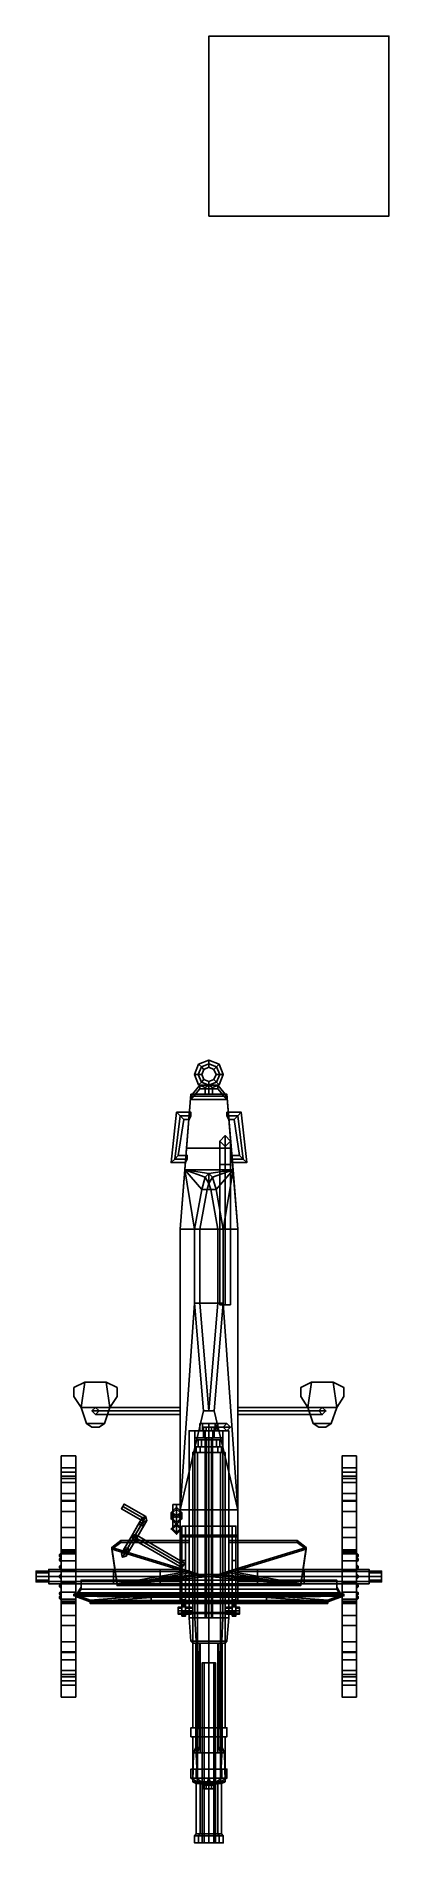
# Model space of a CAD drawing. Header units: millimetres. Extents: x -1 to 1, y -1.5 to 8.6.
import ezdxf

# ---------------------------------------------------------------- set-up
doc = ezdxf.new("R2010")
doc.units = ezdxf.units.MM
for name, color, linetype in [('gun', 1, 'Continuous'), ('sleeve', 5, 'Continuous'), ('turret', 2, 'Continuous'), ('wheels', 2, 'Continuous')]:
    doc.layers.add(name, color=color, linetype=linetype)

msp = doc.modelspace()

# ---------------------------------------------------------------- linework, layer by layer
for points in [[(1, 8.56, 1), (1, 8.56), (0, 8.56), (0, 8.56, 1)], [(1, 8.56), (1, 7.56), (0, 7.56), (0, 8.56)], [(0, 8.56), (0, 7.56), (0, 7.56, 1), (0, 8.56, 1)], [(0, 8.56, 1), (0, 7.56, 1), (1, 7.56, 1), (1, 8.56, 1)], [(1, 7.56, 1), (1, 7.56), (1, 8.56), (1, 8.56, 1)], [(0, 7.56, 1), (0, 7.56), (1, 7.56), (1, 7.56, 1)], [(-0.08, 2.79, 0.27), (-0.06, 2.79, 0.29), (-0.042, 2.832, 0.29), (-0.057, 2.847, 0.27)], [(-0.06, 2.79, 0.25), (-0.08, 2.79, 0.27), (-0.057, 2.847, 0.27), (-0.042, 2.832, 0.25)], [(-0.06, 2.79, 0.29), (-0.04, 2.79, 0.27), (-0.028, 2.818, 0.27), (-0.042, 2.832, 0.29)], [(-0.04, 2.79, 0.27), (-0.06, 2.79, 0.25), (-0.042, 2.832, 0.25), (-0.028, 2.818, 0.27)], [(-0.057, 2.847, 0.27), (-0.042, 2.832, 0.29), (0, 2.85, 0.29), (0, 2.87, 0.27)], [(-0.042, 2.832, 0.25), (-0.057, 2.847, 0.27), (0, 2.87, 0.27), (0, 2.85, 0.25)], [(-0.042, 2.832, 0.29), (-0.028, 2.818, 0.27), (0, 2.83, 0.27), (0, 2.85, 0.29)], [(-0.028, 2.818, 0.27), (-0.042, 2.832, 0.25), (0, 2.85, 0.25), (0, 2.83, 0.27)], [(0, 2.87, 0.27), (0, 2.85, 0.29), (0.042, 2.832, 0.29), (0.057, 2.847, 0.27)], [(0, 2.85, 0.25), (0, 2.87, 0.27), (0.057, 2.847, 0.27), (0.042, 2.832, 0.25)], [(0, 2.85, 0.29), (0, 2.83, 0.27), (0.028, 2.818, 0.27), (0.042, 2.832, 0.29)], [(0, 2.83, 0.27), (0, 2.85, 0.25), (0.042, 2.832, 0.25), (0.028, 2.818, 0.27)], [(0.042, 2.832, 0.29), (0.028, 2.818, 0.27), (0.04, 2.79, 0.27), (0.06, 2.79, 0.29)], [(0.028, 2.818, 0.27), (0.042, 2.832, 0.25), (0.06, 2.79, 0.25), (0.04, 2.79, 0.27)], [(0.057, 2.847, 0.27), (0.042, 2.832, 0.29), (0.06, 2.79, 0.29), (0.08, 2.79, 0.27)], [(0.042, 2.832, 0.25), (0.057, 2.847, 0.27), (0.08, 2.79, 0.27), (0.06, 2.79, 0.25)], [(-0.05, 2.73, -0.01), (-0.1, 2.67, 0.1), (0.1, 2.67, 0.1), (0.05, 2.73, -0.01)], [(-0.05, 2.71, -0.01), (-0.1, 2.65, 0.1), (-0.1, 2.67, 0.1), (-0.05, 2.73, -0.01)], [(-0.057, 2.733, 0.27), (-0.042, 2.748, 0.29), (-0.06, 2.79, 0.29), (-0.08, 2.79, 0.27)], [(-0.042, 2.748, 0.25), (-0.057, 2.733, 0.27), (-0.08, 2.79, 0.27), (-0.06, 2.79, 0.25)], [(-0.042, 2.748, 0.29), (-0.028, 2.762, 0.27), (-0.04, 2.79, 0.27), (-0.06, 2.79, 0.29)], [(-0.028, 2.762, 0.27), (-0.042, 2.748, 0.25), (-0.06, 2.79, 0.25), (-0.04, 2.79, 0.27)], [(-0.02, 2.718, 0.27), (0, 2.73, 0.29), (-0.042, 2.748, 0.29), (-0.057, 2.733, 0.27)], [(0, 2.73, 0.25), (-0.02, 2.718, 0.27), (-0.057, 2.733, 0.27), (-0.042, 2.748, 0.25)], [(-0.05, 2.71, -0.01), (-0.05, 2.73, -0.01), (0.05, 2.73, -0.01), (0.05, 2.71, -0.01)], [(0, 2.73, 0.29), (0, 2.75, 0.27), (-0.028, 2.762, 0.27), (-0.042, 2.748, 0.29)], [(0, 2.75, 0.27), (0, 2.73, 0.25), (-0.042, 2.748, 0.25), (-0.028, 2.762, 0.27)], [(0, 2.73, 0.29), (-0.02, 2.718, 0.27), (-0.02, 2.68, 0.27), (0, 2.68, 0.29)], [(-0.02, 2.718, 0.27), (0, 2.73, 0.25), (0, 2.68, 0.25), (-0.02, 2.68, 0.27)], [(0.042, 2.748, 0.29), (0.028, 2.762, 0.27), (0, 2.75, 0.27), (0, 2.73, 0.29)], [(0.028, 2.762, 0.27), (0.042, 2.748, 0.25), (0, 2.73, 0.25), (0, 2.75, 0.27)], [(0.057, 2.733, 0.27), (0.042, 2.748, 0.29), (0, 2.73, 0.29), (0.02, 2.718, 0.27)], [(0.042, 2.748, 0.25), (0.057, 2.733, 0.27), (0.02, 2.718, 0.27), (0, 2.73, 0.25)], [(0.02, 2.718, 0.27), (0, 2.73, 0.29), (0, 2.68, 0.29), (0.02, 2.68, 0.27)], [(0, 2.73, 0.25), (0.02, 2.718, 0.27), (0.02, 2.68, 0.27), (0, 2.68, 0.25)], [(0.06, 2.79, 0.29), (0.04, 2.79, 0.27), (0.028, 2.762, 0.27), (0.042, 2.748, 0.29)], [(0.04, 2.79, 0.27), (0.06, 2.79, 0.25), (0.042, 2.748, 0.25), (0.028, 2.762, 0.27)], [(0.08, 2.79, 0.27), (0.06, 2.79, 0.29), (0.042, 2.748, 0.29), (0.057, 2.733, 0.27)], [(0.06, 2.79, 0.25), (0.08, 2.79, 0.27), (0.057, 2.733, 0.27), (0.042, 2.748, 0.25)], [(0.05, 2.73, -0.01), (0.1, 2.67, 0.1), (0.1, 2.65, 0.098), (0.05, 2.71, -0.01)], [(0.134, 2.26, 0.32), (0.1, 2.68, 0.33), (-0.1, 2.68, 0.33), (-0.134, 2.26, 0.32)], [(-0.134, 2.26, 0.32), (-0.1, 2.68, 0.33), (-0.1, 2.68, 0.24), (-0.124, 2.38, 0.21)], [(-0.124, 2.38, 0.21), (-0.1, 2.68, 0.24), (0.1, 2.68, 0.24), (0.124, 2.38, 0.21)], [(-0.1, 2.65, 0.1), (-0.05, 2.71, -0.01), (0.05, 2.71, -0.01), (0.1, 2.65, 0.1)], [(-0.1, 2.68, 0.24), (-0.1, 2.68, 0.33), (0.1, 2.68, 0.33), (0.1, 2.68, 0.24)], [(-0.1, 2.67, 0.1), (-0.1, 2.67, 0.239), (0.1, 2.67, 0.239), (0.1, 2.67, 0.1)], [(-0.1, 2.65, 0.1), (-0.1, 2.65, 0.237), (-0.1, 2.67, 0.239), (-0.1, 2.67, 0.1)], [(-0.1, 2.65, 0.237), (-0.1, 2.65, 0.1), (0.1, 2.65, 0.1), (0.1, 2.65, 0.237)], [(0.124, 2.38, 0.21), (0.1, 2.68, 0.24), (0.1, 2.68, 0.33), (0.134, 2.26, 0.32)], [(0.1, 2.67, 0.1), (0.1, 2.67, 0.239), (0.1, 2.65, 0.237), (0.1, 2.65, 0.1)], [(-0.16, 2.56, 0.32), (-0.18, 2.58, 0.3), (-0.21, 2.3, 0.3), (-0.19, 2.32, 0.32)], [(-0.18, 2.58, 0.3), (-0.16, 2.56, 0.28), (-0.19, 2.32, 0.28), (-0.21, 2.3, 0.3)], [(-0.14, 2.54, 0.3), (-0.16, 2.56, 0.32), (-0.19, 2.32, 0.32), (-0.17, 2.34, 0.3)], [(-0.16, 2.56, 0.28), (-0.14, 2.54, 0.3), (-0.17, 2.34, 0.3), (-0.19, 2.32, 0.28)], [(-0.1, 2.56, 0.32), (-0.1, 2.58, 0.3), (-0.18, 2.58, 0.3), (-0.16, 2.56, 0.32)], [(-0.1, 2.58, 0.3), (-0.1, 2.56, 0.28), (-0.16, 2.56, 0.28), (-0.18, 2.58, 0.3)], [(-0.11, 2.54, 0.3), (-0.1, 2.56, 0.32), (-0.16, 2.56, 0.32), (-0.14, 2.54, 0.3)], [(-0.1, 2.56, 0.28), (-0.11, 2.54, 0.3), (-0.14, 2.54, 0.3), (-0.16, 2.56, 0.28)], [(0.1, 2.58, 0.3), (0.1, 2.56, 0.32), (0.16, 2.56, 0.32), (0.18, 2.58, 0.3)], [(0.1, 2.56, 0.28), (0.1, 2.58, 0.3), (0.18, 2.58, 0.3), (0.16, 2.56, 0.28)], [(0.1, 2.56, 0.32), (0.11, 2.54, 0.3), (0.14, 2.54, 0.3), (0.16, 2.56, 0.32)], [(0.11, 2.54, 0.3), (0.1, 2.56, 0.28), (0.16, 2.56, 0.28), (0.14, 2.54, 0.3)], [(0.16, 2.56, 0.32), (0.14, 2.54, 0.3), (0.17, 2.34, 0.3), (0.19, 2.32, 0.32)], [(0.14, 2.54, 0.3), (0.16, 2.56, 0.28), (0.19, 2.32, 0.28), (0.17, 2.34, 0.3)], [(0.18, 2.58, 0.3), (0.16, 2.56, 0.32), (0.19, 2.32, 0.32), (0.21, 2.3, 0.3)], [(0.16, 2.56, 0.28), (0.18, 2.58, 0.3), (0.21, 2.3, 0.3), (0.19, 2.32, 0.28)], [(0.09, 2.45, 0.32), (0.06, 2.42, 0.32), (0.06, 2.42, 0.37), (0.09, 2.45, 0.39)], [(0.09, 2.45, 0.39), (0.06, 2.42, 0.37), (0.06, 2.29, 0.45), (0.09, 2.29, 0.48)], [(0.06, 2.42, 0.32), (0.09, 2.39, 0.32), (0.09, 2.39, 0.35), (0.06, 2.42, 0.37)], [(0.06, 2.42, 0.37), (0.09, 2.39, 0.35), (0.09, 2.29, 0.42), (0.06, 2.29, 0.45)], [(0.12, 2.42, 0.32), (0.09, 2.45, 0.32), (0.09, 2.45, 0.39), (0.12, 2.42, 0.37)], [(0.12, 2.42, 0.37), (0.09, 2.45, 0.39), (0.09, 2.29, 0.48), (0.12, 2.29, 0.45)], [(0.09, 2.39, 0.32), (0.12, 2.42, 0.32), (0.12, 2.42, 0.37), (0.09, 2.39, 0.35)], [(0.09, 2.39, 0.35), (0.12, 2.42, 0.37), (0.12, 2.29, 0.45), (0.09, 2.29, 0.42)], [(-0.13, 2.3, 0.3), (-0.12, 2.32, 0.32), (-0.19, 2.32, 0.32), (-0.21, 2.3, 0.3)], [(-0.12, 2.32, 0.28), (-0.13, 2.3, 0.3), (-0.21, 2.3, 0.3), (-0.19, 2.32, 0.28)], [(-0.12, 2.32, 0.32), (-0.12, 2.34, 0.3), (-0.17, 2.34, 0.3), (-0.19, 2.32, 0.32)], [(-0.12, 2.34, 0.3), (-0.12, 2.32, 0.28), (-0.19, 2.32, 0.28), (-0.17, 2.34, 0.3)], [(-0.16, 1.93, 0.22), (-0.124, 2.38, 0.21), (0.124, 2.38, 0.21), (0.16, 1.93, 0.22)], [(-0.16, 1.93, 0.35), (-0.134, 2.26, 0.32), (-0.124, 2.38, 0.21), (-0.16, 1.93, 0.22)], [(0.12, 2.34, 0.3), (0.12, 2.32, 0.32), (0.19, 2.32, 0.32), (0.17, 2.34, 0.3)], [(0.12, 2.32, 0.28), (0.12, 2.34, 0.3), (0.17, 2.34, 0.3), (0.19, 2.32, 0.28)], [(0.12, 2.32, 0.32), (0.13, 2.3, 0.3), (0.21, 2.3, 0.3), (0.19, 2.32, 0.32)], [(0.13, 2.3, 0.3), (0.12, 2.32, 0.28), (0.19, 2.32, 0.28), (0.21, 2.3, 0.3)], [(0.16, 1.93, 0.22), (0.124, 2.38, 0.21), (0.134, 2.26, 0.32), (0.16, 1.93, 0.35)], [(-0.16, 1.93, 0.35), (-0.08, 1.93, 0.35), (-0.134, 2.26, 0.32), (-0.16, 1.93, 0.35)], [(0, 2.24, 0.322), (0.134, 2.26, 0.32), (-0.134, 2.26, 0.32), (0, 2.24, 0.322)], [(-0.02, 2.22, 0.324), (0, 2.24, 0.322), (-0.134, 2.26, 0.32), (-0.02, 2.22, 0.324)], [(-0.04, 2.15, 0.33), (-0.02, 2.22, 0.324), (-0.134, 2.26, 0.32), (-0.04, 2.15, 0.33)], [(-0.08, 1.93, 0.35), (-0.04, 2.15, 0.33), (-0.134, 2.26, 0.32), (-0.08, 1.93, 0.35)], [(-0.01, 2.15, 0.3), (0, 2.185, 0.305), (-0.02, 2.22, 0.324), (-0.04, 2.15, 0.33)], [(0, 2.24, 0.322), (-0.02, 2.22, 0.324), (0, 2.185, 0.305)], [(0.02, 2.22, 0.324), (0.134, 2.26, 0.32), (0, 2.24, 0.322), (0.02, 2.22, 0.324)], [(0.02, 2.22, 0.324), (0, 2.24, 0.322), (0, 2.185, 0.305)], [(0.04, 2.15, 0.33), (0.02, 2.22, 0.324), (0, 2.185, 0.305), (0.01, 2.15, 0.3)], [(0.04, 2.15, 0.33), (0.134, 2.26, 0.32), (0.02, 2.22, 0.324), (0.04, 2.15, 0.33)], [(0.08, 1.93, 0.35), (0.134, 2.26, 0.32), (0.04, 2.15, 0.33), (0.08, 1.93, 0.35)], [(0.09, 2.29, 0.48), (0.06, 2.29, 0.45), (0.06, 1.51, 0.45), (0.09, 1.51, 0.48)], [(0.06, 2.29, 0.45), (0.09, 2.29, 0.42), (0.09, 1.51, 0.42), (0.06, 1.51, 0.45)], [(0.16, 1.93, 0.35), (0.134, 2.26, 0.32), (0.08, 1.93, 0.35), (0.16, 1.93, 0.35)], [(0.12, 2.29, 0.45), (0.09, 2.29, 0.48), (0.09, 1.51, 0.48), (0.12, 1.51, 0.45)], [(0.09, 2.29, 0.42), (0.12, 2.29, 0.45), (0.12, 1.51, 0.45), (0.09, 1.51, 0.42)], [(-0.05, 1.93, 0.3), (-0.01, 2.15, 0.3), (-0.04, 2.15, 0.33), (-0.08, 1.93, 0.35)], [(0.05, 1.93, 0.3), (0.01, 2.15, 0.3), (-0.01, 2.15, 0.3), (-0.05, 1.93, 0.3)], [(0.01, 2.15, 0.3), (0, 2.185, 0.305), (0, 2.185, 0.305), (-0.01, 2.15, 0.3)], [(0.08, 1.93, 0.35), (0.04, 2.15, 0.33), (0.01, 2.15, 0.3), (0.05, 1.93, 0.3)], [(-0.16, 0.22, 0.26), (-0.16, 1.93, 0.22), (0.16, 1.93, 0.22), (0.16, 0.22, 0.26)], [(-0.16, 0.37, 0.52), (-0.16, 1.93, 0.35), (-0.16, 1.93, 0.22), (-0.16, 0.22, 0.26)], [(-0.08, 1.52, 0.395), (-0.08, 1.93, 0.35), (-0.16, 1.93, 0.35), (-0.16, 0.37, 0.52)], [(-0.05, 1.52, 0.345), (-0.05, 1.93, 0.3), (-0.08, 1.93, 0.35), (-0.08, 1.52, 0.395)], [(0.05, 1.52, 0.345), (0.05, 1.93, 0.3), (-0.05, 1.93, 0.3), (-0.05, 1.52, 0.345)], [(0.08, 1.52, 0.395), (0.08, 1.93, 0.35), (0.05, 1.93, 0.3), (0.05, 1.52, 0.345)], [(0.16, 0.37, 0.52), (0.16, 1.93, 0.35), (0.08, 1.93, 0.35), (0.08, 1.52, 0.395)], [(0.16, 0.22, 0.26), (0.16, 1.93, 0.22), (0.16, 1.93, 0.35), (0.16, 0.37, 0.52)], [(-0.03, 0.92, 0.46), (-0.08, 1.52, 0.395), (-0.08, 1.52, 0.395), (-0.16, 0.37, 0.52)], [(0, 0.92, 0.41), (-0.05, 1.52, 0.345), (-0.08, 1.52, 0.395), (-0.03, 0.92, 0.46)], [(0, 0.92, 0.41), (0.05, 1.52, 0.345), (-0.05, 1.52, 0.345), (0, 0.92, 0.41)], [(0.03, 0.92, 0.46), (0.08, 1.52, 0.395), (0.05, 1.52, 0.345), (0, 0.92, 0.41)], [(0.16, 0.37, 0.52), (0.08, 1.52, 0.395), (0.03, 0.92, 0.46), (0.16, 0.37, 0.52)], [(0.09, 1.51, 0.48), (0.06, 1.51, 0.45), (0.09, 1.51, 0.42), (0.12, 1.51, 0.45)], [(-0.71, 0.94, 0.54), (-0.69, 1.08, 0.54), (-0.75, 1.05, 0.54), (-0.75, 1, 0.54)], [(-0.75, 1.05, 0.5), (-0.75, 1.05, 0.54), (-0.69, 1.08, 0.54), (-0.69, 1.08, 0.5)], [(-0.75, 1, 0.5), (-0.75, 1, 0.54), (-0.75, 1.05, 0.54), (-0.75, 1.05, 0.5)], [(-0.55, 0.94, 0.54), (-0.57, 1.08, 0.54), (-0.69, 1.08, 0.54), (-0.71, 0.94, 0.54)], [(-0.69, 1.08, 0.5), (-0.69, 1.08, 0.54), (-0.57, 1.08, 0.54), (-0.57, 1.08, 0.5)], [(-0.51, 1, 0.54), (-0.51, 1.05, 0.54), (-0.57, 1.08, 0.54), (-0.55, 0.94, 0.54)], [(-0.57, 1.08, 0.5), (-0.57, 1.08, 0.54), (-0.51, 1.05, 0.54), (-0.51, 1.05, 0.5)], [(-0.51, 1.05, 0.5), (-0.51, 1.05, 0.54), (-0.51, 1, 0.54), (-0.51, 1, 0.5)], [(0.51, 1.05, 0.5), (0.51, 1.05, 0.54), (0.57, 1.08, 0.54), (0.57, 1.08, 0.5)], [(0.55, 0.94, 0.54), (0.57, 1.08, 0.54), (0.51, 1.05, 0.54), (0.51, 1, 0.54)], [(0.51, 1, 0.5), (0.51, 1, 0.54), (0.51, 1.05, 0.54), (0.51, 1.05, 0.5)], [(0.71, 0.94, 0.54), (0.69, 1.08, 0.54), (0.57, 1.08, 0.54), (0.55, 0.94, 0.54)], [(0.57, 1.08, 0.5), (0.57, 1.08, 0.54), (0.69, 1.08, 0.54), (0.69, 1.08, 0.5)], [(0.69, 1.08, 0.5), (0.69, 1.08, 0.54), (0.75, 1.05, 0.54), (0.75, 1.05, 0.5)], [(0.75, 1, 0.54), (0.75, 1.05, 0.54), (0.69, 1.08, 0.54), (0.71, 0.94, 0.54)], [(0.75, 1.05, 0.5), (0.75, 1.05, 0.54), (0.75, 1, 0.54), (0.75, 1, 0.5)], [(-0.71, 0.94, 0.5), (-0.71, 0.94, 0.54), (-0.75, 1, 0.54), (-0.75, 1, 0.5)], [(-0.58, 0.85, 0.54), (-0.55, 0.94, 0.54), (-0.71, 0.94, 0.54), (-0.68, 0.85, 0.54)], [(-0.68, 0.85, 0.5), (-0.68, 0.85, 0.54), (-0.71, 0.94, 0.54), (-0.71, 0.94, 0.5)], [(-0.63, 0.94, 0.32), (-0.65, 0.92, 0.3), (-0.65, 0.92, 0.5), (-0.63, 0.94, 0.5)], [(-0.16, 0.94, 0.32), (-0.16, 0.92, 0.3), (-0.65, 0.92, 0.3), (-0.63, 0.94, 0.32)], [(-0.65, 0.92, 0.3), (-0.63, 0.9, 0.32), (-0.63, 0.9, 0.5), (-0.65, 0.92, 0.5)], [(-0.16, 0.92, 0.3), (-0.16, 0.9, 0.32), (-0.63, 0.9, 0.32), (-0.65, 0.92, 0.3)], [(-0.61, 0.92, 0.34), (-0.63, 0.94, 0.32), (-0.63, 0.94, 0.5), (-0.61, 0.92, 0.5)], [(-0.16, 0.92, 0.44), (-0.16, 0.94, 0.42), (-0.63, 0.94, 0.42), (-0.61, 0.92, 0.44)], [(-0.16, 0.94, 0.42), (-0.16, 0.92, 0.4), (-0.61, 0.92, 0.4), (-0.63, 0.94, 0.42)], [(-0.16, 0.92, 0.34), (-0.16, 0.94, 0.32), (-0.63, 0.94, 0.32), (-0.61, 0.92, 0.34)], [(-0.63, 0.9, 0.32), (-0.61, 0.92, 0.34), (-0.61, 0.92, 0.5), (-0.63, 0.9, 0.5)], [(-0.16, 0.92, 0.4), (-0.16, 0.9, 0.42), (-0.63, 0.9, 0.42), (-0.61, 0.92, 0.4)], [(-0.16, 0.9, 0.42), (-0.16, 0.92, 0.44), (-0.61, 0.92, 0.44), (-0.63, 0.9, 0.42)], [(-0.16, 0.9, 0.32), (-0.16, 0.92, 0.34), (-0.61, 0.92, 0.34), (-0.63, 0.9, 0.32)], [(-0.55, 0.94, 0.5), (-0.55, 0.94, 0.54), (-0.58, 0.85, 0.54), (-0.58, 0.85, 0.5)], [(-0.51, 1, 0.5), (-0.51, 1, 0.54), (-0.55, 0.94, 0.54), (-0.55, 0.94, 0.5)], [(0.16, 0.37, 0.52), (0.03, 0.92, 0.46), (-0.03, 0.92, 0.46), (-0.16, 0.37, 0.52)], [(0.03, 0.92, 0.46), (0, 0.92, 0.41), (0, 0.92, 0.41), (-0.03, 0.92, 0.46)], [(0.16, 0.94, 0.32), (0.16, 0.92, 0.34), (0.61, 0.92, 0.34), (0.63, 0.94, 0.32)], [(0.16, 0.92, 0.3), (0.16, 0.94, 0.32), (0.63, 0.94, 0.32), (0.65, 0.92, 0.3)], [(0.16, 0.94, 0.42), (0.16, 0.92, 0.44), (0.61, 0.92, 0.44), (0.63, 0.94, 0.42)], [(0.16, 0.92, 0.4), (0.16, 0.94, 0.42), (0.63, 0.94, 0.42), (0.61, 0.92, 0.4)], [(0.16, 0.92, 0.34), (0.16, 0.9, 0.32), (0.63, 0.9, 0.32), (0.61, 0.92, 0.34)], [(0.16, 0.9, 0.32), (0.16, 0.92, 0.3), (0.65, 0.92, 0.3), (0.63, 0.9, 0.32)], [(0.16, 0.92, 0.44), (0.16, 0.9, 0.42), (0.63, 0.9, 0.42), (0.61, 0.92, 0.44)], [(0.16, 0.9, 0.42), (0.16, 0.92, 0.4), (0.61, 0.92, 0.4), (0.63, 0.9, 0.42)], [(0.55, 0.94, 0.5), (0.55, 0.94, 0.54), (0.51, 1, 0.54), (0.51, 1, 0.5)], [(0.58, 0.85, 0.5), (0.58, 0.85, 0.54), (0.55, 0.94, 0.54), (0.55, 0.94, 0.5)], [(0.68, 0.85, 0.54), (0.71, 0.94, 0.54), (0.55, 0.94, 0.54), (0.58, 0.85, 0.54)], [(0.63, 0.94, 0.32), (0.61, 0.92, 0.3), (0.61, 0.92, 0.5), (0.63, 0.94, 0.5)], [(0.61, 0.92, 0.3), (0.63, 0.9, 0.32), (0.63, 0.9, 0.5), (0.61, 0.92, 0.5)], [(0.65, 0.92, 0.34), (0.63, 0.94, 0.32), (0.63, 0.94, 0.5), (0.65, 0.92, 0.5)], [(0.63, 0.9, 0.32), (0.65, 0.92, 0.34), (0.65, 0.92, 0.5), (0.63, 0.9, 0.5)], [(0.71, 0.94, 0.5), (0.71, 0.94, 0.54), (0.68, 0.85, 0.54), (0.68, 0.85, 0.5)], [(0.75, 1, 0.5), (0.75, 1, 0.54), (0.71, 0.94, 0.54), (0.71, 0.94, 0.5)], [(-0.61, 0.83, 0.54), (-0.58, 0.85, 0.54), (-0.68, 0.85, 0.54), (-0.65, 0.83, 0.54)], [(-0.65, 0.83, 0.5), (-0.65, 0.83, 0.54), (-0.68, 0.85, 0.54), (-0.68, 0.85, 0.5)], [(-0.61, 0.83, 0.5), (-0.61, 0.83, 0.54), (-0.65, 0.83, 0.54), (-0.65, 0.83, 0.5)], [(-0.58, 0.85, 0.5), (-0.58, 0.85, 0.54), (-0.61, 0.83, 0.54), (-0.61, 0.83, 0.5)], [(0.61, 0.83, 0.5), (0.61, 0.83, 0.54), (0.58, 0.85, 0.54), (0.58, 0.85, 0.5)], [(0.65, 0.83, 0.54), (0.68, 0.85, 0.54), (0.58, 0.85, 0.54), (0.61, 0.83, 0.54)], [(0.65, 0.83, 0.5), (0.65, 0.83, 0.54), (0.61, 0.83, 0.54), (0.61, 0.83, 0.5)], [(0.68, 0.85, 0.5), (0.68, 0.85, 0.54), (0.65, 0.83, 0.54), (0.65, 0.83, 0.5)], [(-0.479, 0.39, 0.335), (-0.486, 0.377, 0.35), (-0.479, 0.39, 0.365), (-0.471, 0.403, 0.35)], [(-0.35, 0.333, 0.35), (-0.357, 0.32, 0.335), (-0.479, 0.39, 0.335), (-0.471, 0.403, 0.35)], [(-0.357, 0.32, 0.365), (-0.35, 0.333, 0.35), (-0.471, 0.403, 0.35), (-0.479, 0.39, 0.365)], [(-0.357, 0.32, 0.335), (-0.365, 0.307, 0.35), (-0.486, 0.377, 0.35), (-0.479, 0.39, 0.335)], [(-0.365, 0.307, 0.35), (-0.357, 0.32, 0.365), (-0.479, 0.39, 0.365), (-0.486, 0.377, 0.35)], [(-0.428, 0.227, 0.35), (-0.407, 0.233, 0.365), (-0.368, 0.301, 0.365), (-0.37, 0.327, 0.35)], [(-0.407, 0.233, 0.335), (-0.428, 0.227, 0.35), (-0.37, 0.327, 0.35), (-0.368, 0.301, 0.335)], [(-0.407, 0.233, 0.365), (-0.402, 0.212, 0.35), (-0.345, 0.312, 0.35), (-0.368, 0.301, 0.365)], [(-0.402, 0.212, 0.35), (-0.407, 0.233, 0.335), (-0.368, 0.301, 0.335), (-0.345, 0.312, 0.35)], [(-0.35, 0.333, 0.35), (-0.37, 0.327, 0.35), (-0.387, 0.298, 0.431), (-0.369, 0.3, 0.442)], [(-0.369, 0.3, 0.258), (-0.387, 0.298, 0.269), (-0.37, 0.327, 0.35), (-0.35, 0.333, 0.35)], [(-0.37, 0.327, 0.35), (-0.368, 0.301, 0.365), (-0.38, 0.281, 0.421), (-0.387, 0.298, 0.431)], [(-0.387, 0.298, 0.269), (-0.38, 0.281, 0.279), (-0.368, 0.301, 0.335), (-0.37, 0.327, 0.35)], [(-0.368, 0.301, 0.365), (-0.345, 0.312, 0.35), (-0.361, 0.283, 0.431), (-0.38, 0.281, 0.421)], [(-0.38, 0.281, 0.279), (-0.361, 0.283, 0.269), (-0.345, 0.312, 0.35), (-0.368, 0.301, 0.335)], [(-0.345, 0.312, 0.35), (-0.35, 0.333, 0.35), (-0.369, 0.3, 0.442), (-0.361, 0.283, 0.431)], [(-0.361, 0.283, 0.269), (-0.369, 0.3, 0.258), (-0.35, 0.333, 0.35), (-0.345, 0.312, 0.35)], [(0.16, 0.23, 0.6), (0.16, 0.37, 0.52), (-0.16, 0.37, 0.52), (-0.16, 0.23, 0.6)], [(-0.16, 0.23, 0.6), (-0.16, 0.37, 0.52), (-0.16, 0.22, 0.26), (-0.16, -0.14, 0.6)], [(0.16, -0.14, 0.6), (0.16, 0.22, 0.26), (0.16, 0.37, 0.52), (0.16, 0.23, 0.6)], [(-0.422, 0.207, 0.365), (-0.428, 0.227, 0.35), (-0.485, 0.128, 0.35), (-0.462, 0.139, 0.365)], [(-0.428, 0.227, 0.35), (-0.422, 0.207, 0.335), (-0.462, 0.139, 0.335), (-0.485, 0.128, 0.35)], [(-0.461, 0.14, 0.258), (-0.469, 0.157, 0.269), (-0.428, 0.227, 0.235), (-0.415, 0.22, 0.22)], [(-0.469, 0.157, 0.269), (-0.45, 0.159, 0.279), (-0.422, 0.207, 0.256), (-0.428, 0.227, 0.235)], [(-0.415, 0.22, 0.48), (-0.428, 0.227, 0.465), (-0.469, 0.157, 0.431), (-0.461, 0.14, 0.442)], [(-0.428, 0.227, 0.465), (-0.422, 0.207, 0.444), (-0.45, 0.159, 0.421), (-0.469, 0.157, 0.431)], [(-0.402, 0.212, 0.35), (-0.422, 0.207, 0.365), (-0.462, 0.139, 0.365), (-0.46, 0.113, 0.35)], [(-0.422, 0.207, 0.335), (-0.402, 0.212, 0.35), (-0.46, 0.113, 0.35), (-0.462, 0.139, 0.335)], [(-0.402, 0.212, 0.465), (-0.415, 0.22, 0.48), (-0.461, 0.14, 0.442), (-0.443, 0.142, 0.431)], [(-0.443, 0.142, 0.269), (-0.461, 0.14, 0.258), (-0.415, 0.22, 0.22), (-0.402, 0.212, 0.235)], [(-0.422, 0.207, 0.444), (-0.402, 0.212, 0.465), (-0.443, 0.142, 0.431), (-0.45, 0.159, 0.421)], [(-0.45, 0.159, 0.279), (-0.443, 0.142, 0.269), (-0.402, 0.212, 0.235), (-0.422, 0.207, 0.256)], [(-0.369, 0.3, 0.442), (-0.387, 0.298, 0.431), (-0.428, 0.227, 0.465), (-0.415, 0.22, 0.48)], [(-0.415, 0.22, 0.22), (-0.428, 0.227, 0.235), (-0.387, 0.298, 0.269), (-0.369, 0.3, 0.258)], [(-0.387, 0.298, 0.431), (-0.38, 0.281, 0.421), (-0.407, 0.233, 0.444), (-0.428, 0.227, 0.465)], [(-0.428, 0.227, 0.235), (-0.407, 0.233, 0.256), (-0.38, 0.281, 0.279), (-0.387, 0.298, 0.269)], [(-0.407, 0.233, 0.365), (-0.428, 0.227, 0.35), (-0.428, 0.227, 0.465), (-0.407, 0.233, 0.444)], [(-0.428, 0.227, 0.35), (-0.407, 0.233, 0.335), (-0.407, 0.233, 0.256), (-0.428, 0.227, 0.235)], [(-0.428, 0.227, 0.35), (-0.422, 0.207, 0.365), (-0.422, 0.207, 0.444), (-0.428, 0.227, 0.465)], [(-0.422, 0.207, 0.335), (-0.428, 0.227, 0.35), (-0.428, 0.227, 0.235), (-0.422, 0.207, 0.256)], [(-0.15, 0.05, 0.35), (-0.142, 0.062, 0.365), (-0.415, 0.22, 0.365), (-0.422, 0.207, 0.35)], [(-0.142, 0.062, 0.335), (-0.15, 0.05, 0.35), (-0.422, 0.207, 0.35), (-0.415, 0.22, 0.335)], [(-0.422, 0.207, 0.365), (-0.402, 0.212, 0.35), (-0.402, 0.212, 0.465), (-0.422, 0.207, 0.444)], [(-0.402, 0.212, 0.35), (-0.422, 0.207, 0.335), (-0.422, 0.207, 0.256), (-0.402, 0.212, 0.235)], [(-0.361, 0.283, 0.431), (-0.369, 0.3, 0.442), (-0.415, 0.22, 0.48), (-0.402, 0.212, 0.465)], [(-0.402, 0.212, 0.235), (-0.415, 0.22, 0.22), (-0.369, 0.3, 0.258), (-0.361, 0.283, 0.269)], [(-0.142, 0.062, 0.365), (-0.135, 0.075, 0.35), (-0.407, 0.233, 0.35), (-0.415, 0.22, 0.365)], [(-0.135, 0.075, 0.35), (-0.142, 0.062, 0.335), (-0.415, 0.22, 0.335), (-0.407, 0.233, 0.35)], [(-0.38, 0.281, 0.421), (-0.361, 0.283, 0.431), (-0.402, 0.212, 0.465), (-0.407, 0.233, 0.444)], [(-0.407, 0.233, 0.256), (-0.402, 0.212, 0.235), (-0.361, 0.283, 0.269), (-0.38, 0.281, 0.279)], [(-0.402, 0.212, 0.35), (-0.407, 0.233, 0.365), (-0.407, 0.233, 0.444), (-0.402, 0.212, 0.465)], [(-0.407, 0.233, 0.335), (-0.402, 0.212, 0.35), (-0.402, 0.212, 0.235), (-0.407, 0.233, 0.256)], [(0.16, -0.14, 0.6), (0.16, 0.23, 0.6), (-0.16, 0.23, 0.6), (-0.16, -0.14, 0.6)], [(0.16, 0.22, 0.26), (0.16, -0.14, 0.5), (-0.16, -0.14, 0.5), (-0.16, 0.22, 0.26)], [(-0.16, -0.14, 0.6), (-0.16, 0.22, 0.26), (-0.16, 0.22, 0.26), (-0.16, -0.14, 0.5)], [(0.16, -0.14, 0.5), (0.16, 0.22, 0.26), (0.16, 0.22, 0.26), (0.16, -0.14, 0.6)], [(-0.485, 0.128, 0.35), (-0.462, 0.139, 0.335), (-0.45, 0.159, 0.279), (-0.469, 0.157, 0.269)], [(-0.469, 0.157, 0.431), (-0.45, 0.159, 0.421), (-0.462, 0.139, 0.365), (-0.485, 0.128, 0.35)], [(-0.48, 0.107, 0.35), (-0.485, 0.128, 0.35), (-0.469, 0.157, 0.269), (-0.461, 0.14, 0.258)], [(-0.461, 0.14, 0.442), (-0.469, 0.157, 0.431), (-0.485, 0.128, 0.35), (-0.48, 0.107, 0.35)], [(-0.46, 0.113, 0.35), (-0.48, 0.107, 0.35), (-0.461, 0.14, 0.258), (-0.443, 0.142, 0.269)], [(-0.443, 0.142, 0.431), (-0.461, 0.14, 0.442), (-0.48, 0.107, 0.35), (-0.46, 0.113, 0.35)], [(-0.462, 0.139, 0.335), (-0.46, 0.113, 0.35), (-0.443, 0.142, 0.269), (-0.45, 0.159, 0.279)], [(-0.45, 0.159, 0.421), (-0.443, 0.142, 0.431), (-0.46, 0.113, 0.35), (-0.462, 0.139, 0.365)], [(-0.89, 0.021, 0.691), (-0.89, 0.03, 0.67), (-0.96, 0.03, 0.67), (-0.96, 0.021, 0.691)], [(-0.89, 0.03, 0.67), (-0.89, 0.021, 0.649), (-0.96, 0.021, 0.649), (-0.96, 0.03, 0.67)], [(-0.96, 0, 0.7), (-0.96, 0.021, 0.691), (-0.96, 0.03, 0.67), (-0.96, -0.021, 0.691)], [(-0.96, -0.021, 0.691), (-0.96, 0.03, 0.67), (-0.96, 0.021, 0.649), (-0.96, -0.03, 0.67)], [(-0.89, 0, 0.7), (-0.89, 0.021, 0.691), (-0.96, 0.021, 0.691), (-0.96, 0, 0.7)], [(-0.89, 0.021, 0.649), (-0.89, 0, 0.64), (-0.96, 0, 0.64), (-0.96, 0.021, 0.649)], [(-0.96, -0.03, 0.67), (-0.96, 0.021, 0.649), (-0.96, 0, 0.64), (-0.96, -0.021, 0.649)], [(-0.89, 0, 0.64), (-0.89, -0.021, 0.649), (-0.96, -0.021, 0.649), (-0.96, 0, 0.64)], [(-0.53, 0.028, 0.698), (-0.53, 0.04, 0.67), (-0.89, 0.04, 0.67), (-0.89, 0.028, 0.698)], [(-0.53, 0.04, 0.67), (-0.53, 0.028, 0.642), (-0.89, 0.028, 0.642), (-0.89, 0.04, 0.67)], [(-0.89, 0.028, 0.698), (-0.89, 0.04, 0.67), (-0.89, 0.03, 0.67), (-0.89, 0.021, 0.691)], [(-0.89, 0.04, 0.67), (-0.89, 0.028, 0.642), (-0.89, 0.021, 0.649), (-0.89, 0.03, 0.67)], [(-0.53, 0, 0.71), (-0.53, 0.028, 0.698), (-0.89, 0.028, 0.698), (-0.89, 0, 0.71)], [(-0.53, 0.028, 0.642), (-0.53, 0, 0.63), (-0.89, 0, 0.63), (-0.89, 0.028, 0.642)], [(-0.89, 0, 0.71), (-0.89, 0.028, 0.698), (-0.89, 0.021, 0.691), (-0.89, 0, 0.7)], [(-0.89, 0.028, 0.642), (-0.89, 0, 0.63), (-0.89, 0, 0.64), (-0.89, 0.021, 0.649)], [(-0.53, -0.028, 0.698), (-0.53, 0, 0.71), (-0.89, 0, 0.71), (-0.89, -0.028, 0.698)], [(-0.53, 0, 0.63), (-0.53, -0.028, 0.642), (-0.89, -0.028, 0.642), (-0.89, 0, 0.63)], [(-0.89, 0, 0.63), (-0.89, -0.028, 0.642), (-0.89, -0.021, 0.649), (-0.89, 0, 0.64)], [(-0.27, 0.04, 0.53), (-0.27, 0.028, 0.502), (-0.53, 0.028, 0.642), (-0.53, 0.04, 0.67)], [(-0.27, 0.028, 0.558), (-0.27, 0.04, 0.53), (-0.53, 0.04, 0.67), (-0.53, 0.028, 0.698)], [(-0.27, 0.028, 0.502), (-0.27, 0, 0.49), (-0.53, 0, 0.63), (-0.53, 0.028, 0.642)], [(-0.27, 0, 0.57), (-0.27, 0.028, 0.558), (-0.53, 0.028, 0.698), (-0.53, 0, 0.71)], [(-0.27, 0, 0.49), (-0.27, -0.028, 0.502), (-0.53, -0.028, 0.642), (-0.53, 0, 0.63)], [(-0.27, -0.028, 0.558), (-0.27, 0, 0.57), (-0.53, 0, 0.71), (-0.53, -0.028, 0.698)], [(-0.16, 0.028, 0.558), (-0.16, 0.04, 0.53), (-0.27, 0.04, 0.53), (-0.27, 0.028, 0.558)], [(-0.16, 0.04, 0.53), (-0.16, 0.028, 0.502), (-0.27, 0.028, 0.502), (-0.27, 0.04, 0.53)], [(-0.16, 0.028, 0.502), (-0.16, 0, 0.49), (-0.27, 0, 0.49), (-0.27, 0.028, 0.502)], [(-0.16, 0, 0.57), (-0.16, 0.028, 0.558), (-0.27, 0.028, 0.558), (-0.27, 0, 0.57)], [(-0.16, 0, 0.49), (-0.16, -0.028, 0.502), (-0.27, -0.028, 0.502), (-0.27, 0, 0.49)], [(-0.16, -0.028, 0.558), (-0.16, 0, 0.57), (-0.27, 0, 0.57), (-0.27, -0.028, 0.558)], [(0.16, 0.028, 0.502), (0.16, 0.04, 0.53), (0.27, 0.04, 0.53), (0.27, 0.028, 0.502)], [(0.16, 0.04, 0.53), (0.16, 0.028, 0.558), (0.27, 0.028, 0.558), (0.27, 0.04, 0.53)], [(0.16, 0, 0.49), (0.16, 0.028, 0.502), (0.27, 0.028, 0.502), (0.27, 0, 0.49)], [(0.16, 0.028, 0.558), (0.16, 0, 0.57), (0.27, 0, 0.57), (0.27, 0.028, 0.558)], [(0.27, 0.028, 0.502), (0.27, 0.04, 0.53), (0.53, 0.04, 0.67), (0.53, 0.028, 0.642)], [(0.27, 0.04, 0.53), (0.27, 0.028, 0.558), (0.53, 0.028, 0.698), (0.53, 0.04, 0.67)], [(0.27, 0, 0.49), (0.27, 0.028, 0.502), (0.53, 0.028, 0.642), (0.53, 0, 0.63)], [(0.27, 0.028, 0.558), (0.27, 0, 0.57), (0.53, 0, 0.71), (0.53, 0.028, 0.698)], [(0.53, 0.04, 0.67), (0.53, 0.028, 0.698), (0.89, 0.028, 0.698), (0.89, 0.04, 0.67)], [(0.53, 0.028, 0.642), (0.53, 0.04, 0.67), (0.89, 0.04, 0.67), (0.89, 0.028, 0.642)], [(0.53, 0, 0.63), (0.53, 0.028, 0.642), (0.89, 0.028, 0.642), (0.89, 0, 0.63)], [(0.53, 0.028, 0.698), (0.53, 0, 0.71), (0.89, 0, 0.71), (0.89, 0.028, 0.698)], [(0.89, 0.03, 0.67), (0.89, 0.021, 0.691), (0.96, 0.021, 0.691), (0.96, 0.03, 0.67)], [(0.89, 0.021, 0.649), (0.89, 0.03, 0.67), (0.96, 0.03, 0.67), (0.96, 0.021, 0.649)], [(0.89, 0, 0.64), (0.89, 0.021, 0.649), (0.96, 0.021, 0.649), (0.96, 0, 0.64)], [(0.89, 0.021, 0.691), (0.89, 0, 0.7), (0.96, 0, 0.7), (0.96, 0.021, 0.691)], [(0.96, 0.021, 0.691), (0.96, -0.03, 0.67), (0.96, -0.021, 0.649), (0.96, 0.03, 0.67)], [(0.96, 0.03, 0.67), (0.96, -0.021, 0.649), (0.96, 0, 0.64), (0.96, 0.021, 0.649)], [(0.96, 0, 0.7), (0.96, -0.021, 0.691), (0.96, -0.03, 0.67), (0.96, 0.021, 0.691)], [(-0.89, -0.021, 0.691), (-0.89, 0, 0.7), (-0.96, 0, 0.7), (-0.96, -0.021, 0.691)], [(-0.89, -0.03, 0.67), (-0.89, -0.021, 0.691), (-0.96, -0.021, 0.691), (-0.96, -0.03, 0.67)], [(-0.89, -0.021, 0.649), (-0.89, -0.03, 0.67), (-0.96, -0.03, 0.67), (-0.96, -0.021, 0.649)], [(-0.89, -0.028, 0.698), (-0.89, 0, 0.71), (-0.89, 0, 0.7), (-0.89, -0.021, 0.691)], [(-0.89, -0.028, 0.642), (-0.89, -0.04, 0.67), (-0.89, -0.03, 0.67), (-0.89, -0.021, 0.649)], [(-0.89, -0.04, 0.67), (-0.89, -0.028, 0.698), (-0.89, -0.021, 0.691), (-0.89, -0.03, 0.67)], [(-0.53, -0.04, 0.67), (-0.53, -0.028, 0.698), (-0.89, -0.028, 0.698), (-0.89, -0.04, 0.67)], [(-0.53, -0.028, 0.642), (-0.53, -0.04, 0.67), (-0.89, -0.04, 0.67), (-0.89, -0.028, 0.642)], [(0.75, -0.098, 1.36), (-0.75, -0.098, 1.36), (-0.73, -0.09, 1.59), (0.73, -0.09, 1.59)], [(-0.75, -0.098, 1.36), (-0.75, -0.108, 1.36), (-0.73, -0.1, 1.59), (-0.73, -0.09, 1.59)], [(0.72, -0.099, 1.34), (-0.72, -0.099, 1.34), (-0.75, -0.098, 1.36), (0.75, -0.098, 1.36)], [(-0.72, -0.099, 1.34), (-0.72, -0.109, 1.34), (-0.75, -0.108, 1.36), (-0.75, -0.098, 1.36)], [(-0.75, -0.108, 1.36), (0.75, -0.108, 1.36), (0.73, -0.1, 1.59), (-0.73, -0.1, 1.59)], [(-0.72, -0.1, 1.32), (-0.32, -0.106, 1.16), (-0.66, -0.131, 0.47), (-0.74, -0.101, 1.29)], [(-0.74, -0.101, 1.29), (-0.74, -0.111, 1.29), (-0.72, -0.11, 1.32), (-0.72, -0.1, 1.32)], [(-0.73, -0.09, 1.59), (-0.73, -0.1, 1.59), (-0.71, -0.07, 1.62), (-0.71, -0.06, 1.62)], [(-0.71, -0.07, 1.61), (-0.73, -0.09, 1.59), (-0.71, -0.06, 1.62), (-0.71, -0.07, 1.61)], [(-0.73, -0.1, 1.59), (0.73, -0.1, 1.59), (0.71, -0.07, 1.62), (-0.71, -0.07, 1.62)], [(0.73, -0.09, 1.59), (-0.73, -0.09, 1.59), (-0.71, -0.07, 1.61), (0.71, -0.07, 1.61)], [(0.73, -0.09, 1.59), (-0.73, -0.09, 1.59), (-0.71, -0.07, 1.61), (0.71, -0.07, 1.61)], [(0.29, -0.104, 1.2), (-0.29, -0.104, 1.2), (-0.72, -0.099, 1.34), (0.72, -0.099, 1.34)], [(-0.72, -0.099, 1.34), (-0.29, -0.104, 1.2), (-0.32, -0.106, 1.16), (-0.72, -0.1, 1.32)], [(-0.72, -0.1, 1.32), (-0.72, -0.11, 1.32), (-0.72, -0.109, 1.34), (-0.72, -0.099, 1.34)], [(-0.71, -0.02, 1.62), (-0.71, -0.07, 1.62), (0.71, -0.07, 1.62), (0.71, -0.02, 1.62)], [(-0.71, -0.02, 1.61), (-0.71, -0.02, 1.62), (0.71, -0.02, 1.62), (0.71, -0.02, 1.61)], [(-0.71, -0.07, 1.61), (-0.71, -0.02, 1.61), (0.71, -0.02, 1.61), (0.71, -0.07, 1.61)], [(-0.71, -0.06, 1.62), (-0.71, -0.02, 1.62), (-0.71, -0.02, 1.61), (-0.71, -0.07, 1.61)], [(-0.27, -0.028, 0.502), (-0.27, -0.04, 0.53), (-0.53, -0.04, 0.67), (-0.53, -0.028, 0.642)], [(-0.27, -0.04, 0.53), (-0.27, -0.028, 0.558), (-0.53, -0.028, 0.698), (-0.53, -0.04, 0.67)], [(-0.16, -0.04, 0.53), (-0.16, -0.028, 0.558), (-0.27, -0.028, 0.558), (-0.27, -0.04, 0.53)], [(-0.16, -0.028, 0.502), (-0.16, -0.04, 0.53), (-0.27, -0.04, 0.53), (-0.27, -0.028, 0.502)], [(0.16, -0.028, 0.502), (0.16, 0, 0.49), (0.27, 0, 0.49), (0.27, -0.028, 0.502)], [(0.16, 0, 0.57), (0.16, -0.028, 0.558), (0.27, -0.028, 0.558), (0.27, 0, 0.57)], [(0.16, -0.04, 0.53), (0.16, -0.028, 0.502), (0.27, -0.028, 0.502), (0.27, -0.04, 0.53)], [(0.16, -0.028, 0.558), (0.16, -0.04, 0.53), (0.27, -0.04, 0.53), (0.27, -0.028, 0.558)], [(0.27, -0.028, 0.502), (0.27, 0, 0.49), (0.53, 0, 0.63), (0.53, -0.028, 0.642)], [(0.27, 0, 0.57), (0.27, -0.028, 0.558), (0.53, -0.028, 0.698), (0.53, 0, 0.71)], [(0.27, -0.04, 0.53), (0.27, -0.028, 0.502), (0.53, -0.028, 0.642), (0.53, -0.04, 0.67)], [(0.27, -0.028, 0.558), (0.27, -0.04, 0.53), (0.53, -0.04, 0.67), (0.53, -0.028, 0.698)], [(0.72, -0.1, 1.32), (0.32, -0.106, 1.16), (0.29, -0.104, 1.2), (0.72, -0.099, 1.34)], [(0.74, -0.101, 1.29), (0.66, -0.131, 0.47), (0.32, -0.106, 1.16), (0.72, -0.1, 1.32)], [(0.53, -0.028, 0.642), (0.53, 0, 0.63), (0.89, 0, 0.63), (0.89, -0.028, 0.642)], [(0.53, 0, 0.71), (0.53, -0.028, 0.698), (0.89, -0.028, 0.698), (0.89, 0, 0.71)], [(0.53, -0.028, 0.698), (0.53, -0.04, 0.67), (0.89, -0.04, 0.67), (0.89, -0.028, 0.698)], [(0.53, -0.04, 0.67), (0.53, -0.028, 0.642), (0.89, -0.028, 0.642), (0.89, -0.04, 0.67)], [(0.71, -0.07, 1.61), (0.71, -0.02, 1.61), (0.71, -0.02, 1.62), (0.71, -0.06, 1.62)], [(0.71, -0.06, 1.62), (0.71, -0.07, 1.62), (0.73, -0.1, 1.59), (0.73, -0.09, 1.59)], [(0.71, -0.07, 1.61), (0.71, -0.06, 1.62), (0.73, -0.09, 1.59), (0.71, -0.07, 1.61)], [(0.75, -0.098, 1.36), (0.75, -0.108, 1.36), (0.72, -0.109, 1.34), (0.72, -0.099, 1.34)], [(0.72, -0.099, 1.34), (0.72, -0.109, 1.34), (0.72, -0.11, 1.32), (0.72, -0.1, 1.32)], [(0.72, -0.1, 1.32), (0.72, -0.11, 1.32), (0.74, -0.111, 1.29), (0.74, -0.101, 1.29)], [(0.73, -0.09, 1.59), (0.73, -0.1, 1.59), (0.75, -0.108, 1.36), (0.75, -0.098, 1.36)], [(0.89, -0.021, 0.649), (0.89, 0, 0.64), (0.96, 0, 0.64), (0.96, -0.021, 0.649)], [(0.89, 0, 0.7), (0.89, -0.021, 0.691), (0.96, -0.021, 0.691), (0.96, 0, 0.7)], [(0.89, -0.021, 0.691), (0.89, -0.03, 0.67), (0.96, -0.03, 0.67), (0.96, -0.021, 0.691)], [(0.89, -0.03, 0.67), (0.89, -0.021, 0.649), (0.96, -0.021, 0.649), (0.96, -0.03, 0.67)], [(-0.72, -0.109, 1.34), (0.72, -0.109, 1.34), (0.75, -0.108, 1.36), (-0.75, -0.108, 1.36)], [(-0.66, -0.131, 0.47), (-0.66, -0.141, 0.47), (-0.74, -0.111, 1.29), (-0.74, -0.101, 1.29)], [(-0.32, -0.116, 1.16), (-0.72, -0.11, 1.32), (-0.74, -0.111, 1.29), (-0.66, -0.141, 0.47)], [(-0.29, -0.114, 1.2), (0.29, -0.114, 1.2), (0.72, -0.109, 1.34), (-0.72, -0.109, 1.34)], [(-0.29, -0.114, 1.2), (-0.72, -0.109, 1.34), (-0.72, -0.11, 1.32), (-0.32, -0.116, 1.16)], [(-0.32, -0.106, 1.16), (-0.32, -0.133, 0.42), (-0.63, -0.133, 0.43), (-0.66, -0.131, 0.47)], [(-0.32, -0.143, 0.42), (-0.32, -0.116, 1.16), (-0.66, -0.141, 0.47), (-0.63, -0.143, 0.43)], [(-0.63, -0.133, 0.43), (-0.63, -0.143, 0.43), (-0.66, -0.141, 0.47), (-0.66, -0.131, 0.47)], [(-0.63, -0.133, 0.42), (-0.19, -0.139, 0.26), (-0.66, -0.139, 0.25), (-0.66, -0.133, 0.42)], [(-0.66, -0.133, 0.42), (-0.66, -0.143, 0.42), (-0.63, -0.143, 0.42), (-0.63, -0.133, 0.42)], [(-0.66, -0.139, 0.25), (-0.66, -0.149, 0.25), (-0.66, -0.143, 0.42), (-0.66, -0.133, 0.42)], [(-0.19, -0.139, 0.26), (-0.23, -0.14, 0.23), (-0.63, -0.14, 0.23), (-0.66, -0.139, 0.25)], [(-0.63, -0.14, 0.23), (-0.63, -0.15, 0.23), (-0.66, -0.149, 0.25), (-0.66, -0.139, 0.25)], [(-0.19, -0.149, 0.26), (-0.63, -0.143, 0.42), (-0.66, -0.143, 0.42), (-0.66, -0.149, 0.25)], [(-0.23, -0.15, 0.23), (-0.19, -0.149, 0.26), (-0.66, -0.149, 0.25), (-0.63, -0.15, 0.23)], [(-0.32, -0.133, 0.42), (-0.19, -0.139, 0.26), (-0.63, -0.133, 0.42), (-0.63, -0.133, 0.43)], [(-0.63, -0.133, 0.42), (-0.63, -0.143, 0.42), (-0.63, -0.143, 0.43), (-0.63, -0.133, 0.43)], [(-0.23, -0.14, 0.23), (-0.23, -0.15, 0.23), (-0.63, -0.15, 0.23), (-0.63, -0.14, 0.23)], [(-0.19, -0.149, 0.26), (-0.32, -0.143, 0.42), (-0.63, -0.143, 0.43), (-0.63, -0.143, 0.42)], [(-0.32, -0.116, 1.16), (-0.32, -0.106, 1.16), (-0.29, -0.104, 1.2), (-0.29, -0.114, 1.2)], [(-0.32, -0.143, 0.42), (-0.32, -0.133, 0.42), (-0.32, -0.106, 1.16), (-0.32, -0.116, 1.16)], [(0.32, -0.133, 0.42), (0.19, -0.139, 0.26), (-0.19, -0.139, 0.26), (-0.32, -0.133, 0.42)], [(0.32, -0.143, 0.42), (0.32, -0.133, 0.42), (-0.32, -0.133, 0.42), (-0.32, -0.143, 0.42)], [(0.19, -0.149, 0.26), (0.32, -0.143, 0.42), (-0.32, -0.143, 0.42), (-0.19, -0.149, 0.26)], [(-0.29, -0.114, 1.2), (-0.29, -0.104, 1.2), (0.29, -0.104, 1.2), (0.29, -0.114, 1.2)], [(-0.19, -0.139, 0.26), (-0.19, -0.149, 0.26), (-0.23, -0.15, 0.23), (-0.23, -0.14, 0.23)], [(0.19, -0.139, 0.26), (0.19, -0.149, 0.26), (-0.19, -0.149, 0.26), (-0.19, -0.139, 0.26)], [(0.16, -0.14, 0.5), (0.16, -0.14, 0.6), (-0.16, -0.14, 0.6), (-0.16, -0.14, 0.5)], [(0.66, -0.133, 0.42), (0.66, -0.139, 0.25), (0.19, -0.139, 0.26), (0.63, -0.133, 0.42)], [(0.63, -0.133, 0.43), (0.63, -0.133, 0.42), (0.19, -0.139, 0.26), (0.32, -0.133, 0.42)], [(0.66, -0.139, 0.25), (0.63, -0.14, 0.23), (0.23, -0.14, 0.23), (0.19, -0.139, 0.26)], [(0.23, -0.14, 0.23), (0.23, -0.15, 0.23), (0.19, -0.149, 0.26), (0.19, -0.139, 0.26)], [(0.66, -0.149, 0.25), (0.66, -0.143, 0.42), (0.63, -0.143, 0.42), (0.19, -0.149, 0.26)], [(0.63, -0.143, 0.42), (0.63, -0.143, 0.43), (0.32, -0.143, 0.42), (0.19, -0.149, 0.26)], [(0.63, -0.15, 0.23), (0.66, -0.149, 0.25), (0.19, -0.149, 0.26), (0.23, -0.15, 0.23)], [(0.63, -0.14, 0.23), (0.63, -0.15, 0.23), (0.23, -0.15, 0.23), (0.23, -0.14, 0.23)], [(0.29, -0.114, 1.2), (0.29, -0.104, 1.2), (0.32, -0.106, 1.16), (0.32, -0.116, 1.16)], [(0.32, -0.116, 1.16), (0.72, -0.11, 1.32), (0.72, -0.109, 1.34), (0.29, -0.114, 1.2)], [(0.66, -0.131, 0.47), (0.63, -0.133, 0.43), (0.32, -0.133, 0.42), (0.32, -0.106, 1.16)], [(0.32, -0.116, 1.16), (0.32, -0.106, 1.16), (0.32, -0.133, 0.42), (0.32, -0.143, 0.42)], [(0.66, -0.141, 0.47), (0.74, -0.111, 1.29), (0.72, -0.11, 1.32), (0.32, -0.116, 1.16)], [(0.63, -0.143, 0.43), (0.66, -0.141, 0.47), (0.32, -0.116, 1.16), (0.32, -0.143, 0.42)], [(0.66, -0.131, 0.47), (0.66, -0.141, 0.47), (0.63, -0.143, 0.43), (0.63, -0.133, 0.43)], [(0.63, -0.133, 0.42), (0.63, -0.143, 0.42), (0.66, -0.143, 0.42), (0.66, -0.133, 0.42)], [(0.63, -0.133, 0.43), (0.63, -0.143, 0.43), (0.63, -0.143, 0.42), (0.63, -0.133, 0.42)], [(0.66, -0.139, 0.25), (0.66, -0.149, 0.25), (0.63, -0.15, 0.23), (0.63, -0.14, 0.23)], [(0.74, -0.101, 1.29), (0.74, -0.111, 1.29), (0.66, -0.141, 0.47), (0.66, -0.131, 0.47)], [(0.66, -0.133, 0.42), (0.66, -0.143, 0.42), (0.66, -0.149, 0.25), (0.66, -0.139, 0.25)]]:
    msp.add_3dface(points)
at = {"layer": 'gun'}
for points in [[(-0.078, 0.81, 0.998), (-0.11, 0.81, 0.92), (-0.11, -0.23, 0.92), (-0.078, -0.23, 0.998)], [(-0.11, 0.81, 0.92), (-0.078, 0.81, 0.842), (-0.078, -0.23, 0.842), (-0.11, -0.23, 0.92)], [(-0.035, 0.81, 0.955), (-0.05, 0.81, 0.92), (-0.11, 0.81, 0.92), (-0.078, 0.81, 0.998)], [(-0.05, 0.81, 0.92), (-0.035, 0.81, 0.885), (-0.078, 0.81, 0.842), (-0.11, 0.81, 0.92)], [(0, 0.81, 1.03), (-0.078, 0.81, 0.998), (-0.078, -0.23, 0.998), (0, -0.23, 1.03)], [(-0.078, 0.81, 0.842), (-0.03, 0.81, 0.73), (-0.03, 0.77, 0.73), (-0.078, 0.77, 0.842)], [(0, 0.81, 0.97), (-0.035, 0.81, 0.955), (-0.078, 0.81, 0.998), (0, 0.81, 1.03)], [(-0.035, 0.81, 0.885), (0, 0.81, 0.87), (-0.021, 0.81, 0.709), (-0.078, 0.81, 0.842)], [(-0.035, 0.85, 0.955), (-0.05, 0.85, 0.92), (-0.05, 0.81, 0.92), (-0.035, 0.81, 0.955)], [(-0.05, 0.85, 0.92), (-0.035, 0.85, 0.885), (-0.035, 0.81, 0.885), (-0.05, 0.81, 0.92)], [(0.035, 0.85, 0.955), (-0.05, 0.85, 0.92), (-0.035, 0.85, 0.955), (0, 0.85, 0.97)], [(0.05, 0.85, 0.92), (-0.035, 0.85, 0.885), (-0.05, 0.85, 0.92), (0.035, 0.85, 0.955)], [(0, 0.85, 0.97), (-0.035, 0.85, 0.955), (-0.035, 0.81, 0.955), (0, 0.81, 0.97)], [(-0.035, 0.85, 0.885), (0, 0.85, 0.87), (0, 0.81, 0.87), (-0.035, 0.81, 0.885)], [(0.035, 0.85, 0.885), (0, 0.85, 0.87), (-0.035, 0.85, 0.885), (0.05, 0.85, 0.92)], [(-0.015, 0.83, 0.756), (-0.03, 0.83, 0.73), (-0.03, 0.81, 0.73), (-0.015, 0.81, 0.756)], [(-0.03, 0.83, 0.73), (-0.015, 0.83, 0.704), (-0.015, 0.81, 0.704), (-0.03, 0.81, 0.73)], [(0.015, 0.83, 0.756), (-0.015, 0.83, 0.704), (-0.03, 0.83, 0.73), (-0.015, 0.83, 0.756)], [(-0.03, 0.81, 0.73), (-0.021, 0.81, 0.709), (-0.021, 0.77, 0.709), (-0.03, 0.77, 0.73)], [(-0.021, 0.81, 0.709), (0, 0.81, 0.7), (0, 0.77, 0.7), (-0.021, 0.77, 0.709)], [(0.021, 0.81, 0.709), (0, 0.81, 0.7), (-0.021, 0.81, 0.709), (0, 0.81, 0.87)], [(0.015, 0.83, 0.756), (-0.015, 0.83, 0.756), (-0.015, 0.81, 0.756), (0.015, 0.81, 0.756)], [(-0.015, 0.83, 0.704), (0.015, 0.83, 0.704), (0.015, 0.81, 0.704), (-0.015, 0.81, 0.704)], [(0.03, 0.83, 0.73), (0.015, 0.83, 0.704), (-0.015, 0.83, 0.704), (0.015, 0.83, 0.756)], [(0.035, 0.85, 0.955), (0, 0.85, 0.97), (0, 0.81, 0.97), (0.035, 0.81, 0.955)], [(0, 0.85, 0.87), (0.035, 0.85, 0.885), (0.035, 0.81, 0.885), (0, 0.81, 0.87)], [(0.078, 0.81, 0.998), (0, 0.81, 1.03), (0, -0.23, 1.03), (0.078, -0.23, 0.998)], [(0, 0.81, 0.7), (0.021, 0.81, 0.709), (0.021, 0.77, 0.709), (0, 0.77, 0.7)], [(0.035, 0.81, 0.955), (0, 0.81, 0.97), (0, 0.81, 1.03), (0.078, 0.81, 0.998)], [(0, 0.81, 0.87), (0.035, 0.81, 0.885), (0.078, 0.81, 0.842), (0.021, 0.81, 0.709)], [(0.03, 0.83, 0.73), (0.015, 0.83, 0.756), (0.015, 0.81, 0.756), (0.03, 0.81, 0.73)], [(0.015, 0.83, 0.704), (0.03, 0.83, 0.73), (0.03, 0.81, 0.73), (0.015, 0.81, 0.704)], [(0.021, 0.81, 0.709), (0.03, 0.81, 0.73), (0.03, 0.77, 0.73), (0.021, 0.77, 0.709)], [(0.03, 0.81, 0.73), (0.078, 0.81, 0.842), (0.078, 0.77, 0.842), (0.03, 0.77, 0.73)], [(0.05, 0.85, 0.92), (0.035, 0.85, 0.955), (0.035, 0.81, 0.955), (0.05, 0.81, 0.92)], [(0.035, 0.85, 0.885), (0.05, 0.85, 0.92), (0.05, 0.81, 0.92), (0.035, 0.81, 0.885)], [(0.035, 0.81, 0.885), (0.05, 0.81, 0.92), (0.11, 0.81, 0.92), (0.078, 0.81, 0.842)], [(0.05, 0.81, 0.92), (0.035, 0.81, 0.955), (0.078, 0.81, 0.998), (0.11, 0.81, 0.92)], [(0.08, 0.83, 0.94), (0.1, 0.85, 0.92), (0.05, 0.85, 0.92), (0.04, 0.83, 0.94)], [(0.1, 0.85, 0.92), (0.12, 0.83, 0.9), (0.04, 0.83, 0.9), (0.05, 0.85, 0.92)], [(0.1, 0.81, 0.92), (0.08, 0.83, 0.94), (0.04, 0.83, 0.94), (0.05, 0.81, 0.92)], [(0.12, 0.83, 0.9), (0.1, 0.81, 0.92), (0.05, 0.81, 0.92), (0.04, 0.83, 0.9)], [(0.11, 0.81, 0.92), (0.078, 0.81, 0.998), (0.078, -0.23, 0.998), (0.11, -0.23, 0.92)], [(0.078, 0.81, 0.842), (0.11, 0.81, 0.92), (0.11, -0.23, 0.92), (0.078, -0.23, 0.842)], [(0.08, 0.83, 1.05), (0.1, 0.85, 1.05), (0.1, 0.85, 0.92), (0.08, 0.83, 0.94)], [(0.1, 0.81, 1.05), (0.12, 0.83, 1.05), (0.1, 0.85, 1.05), (0.08, 0.83, 1.05)], [(0.1, 0.81, 1.05), (0.08, 0.83, 1.05), (0.08, 0.83, 0.94), (0.1, 0.81, 0.92)], [(0.1, 0.85, 1.05), (0.12, 0.83, 1.05), (0.12, 0.83, 0.9), (0.1, 0.85, 0.92)], [(0.12, 0.83, 1.05), (0.1, 0.81, 1.05), (0.1, 0.81, 0.92), (0.12, 0.83, 0.9)], [(-0.078, 0.77, 0.842), (0, 0.77, 0.81), (0, -0.23, 0.81), (-0.078, -0.23, 0.842)], [(0.03, 0.77, 0.73), (0.078, 0.77, 0.842), (-0.078, 0.77, 0.842), (-0.03, 0.77, 0.73)], [(0.021, 0.77, 0.709), (0.03, 0.77, 0.73), (-0.03, 0.77, 0.73), (-0.021, 0.77, 0.709)], [(0, 0.77, 0.7), (0.021, 0.77, 0.709), (-0.021, 0.77, 0.709), (0, 0.77, 0.7)], [(-0.014, 0.77, 0.744), (-0.02, 0.77, 0.73), (-0.02, -0.23, 0.73), (-0.014, -0.23, 0.744)], [(-0.02, 0.77, 0.73), (-0.014, 0.77, 0.716), (-0.014, -0.23, 0.716), (-0.02, -0.23, 0.73)], [(0, 0.77, 0.75), (-0.014, 0.77, 0.744), (-0.014, -0.23, 0.744), (0, -0.23, 0.75)], [(-0.014, 0.77, 0.716), (0, 0.77, 0.71), (0, -0.23, 0.71), (-0.014, -0.23, 0.716)], [(0, 0.77, 0.81), (0.078, 0.77, 0.842), (0.078, -0.23, 0.842), (0, -0.23, 0.81)], [(0.014, 0.77, 0.744), (0, 0.77, 0.75), (0, -0.23, 0.75), (0.014, -0.23, 0.744)], [(0, 0.77, 0.71), (0.014, 0.77, 0.716), (0.014, -0.23, 0.716), (0, -0.23, 0.71)], [(0.02, 0.77, 0.73), (0.014, 0.77, 0.744), (0.014, -0.23, 0.744), (0.02, -0.23, 0.73)], [(0.014, 0.77, 0.716), (0.02, 0.77, 0.73), (0.02, -0.23, 0.73), (0.014, -0.23, 0.716)], [(-0.071, -0.36, 0.849), (-0.1, -0.36, 0.92), (-0.11, -0.23, 0.92), (-0.078, -0.23, 0.842)], [(-0.1, -0.36, 0.92), (-0.071, -0.36, 0.991), (-0.078, -0.23, 0.998), (-0.11, -0.23, 0.92)], [(0, -0.36, 0.82), (-0.071, -0.36, 0.849), (-0.078, -0.23, 0.842), (0, -0.23, 0.81)], [(-0.071, -0.36, 0.991), (0, -0.36, 1.02), (0, -0.23, 1.03), (-0.078, -0.23, 0.998)], [(0.071, -0.36, 0.849), (0, -0.36, 0.82), (0, -0.23, 0.81), (0.078, -0.23, 0.842)], [(0, -0.36, 1.02), (0.071, -0.36, 0.991), (0.078, -0.23, 0.998), (0, -0.23, 1.03)], [(0.1, -0.36, 0.92), (0.071, -0.36, 0.849), (0.078, -0.23, 0.842), (0.11, -0.23, 0.92)], [(0.071, -0.36, 0.991), (0.1, -0.36, 0.92), (0.11, -0.23, 0.92), (0.078, -0.23, 0.998)], [(-0.064, -0.37, 0.856), (-0.09, -0.37, 0.92), (-0.1, -0.36, 0.92), (-0.071, -0.36, 0.849)], [(-0.09, -0.37, 0.92), (-0.064, -0.37, 0.984), (-0.071, -0.36, 0.991), (-0.1, -0.36, 0.92)], [(-0.07, -0.37, 0.92), (-0.049, -0.37, 0.969), (-0.064, -0.37, 0.984), (-0.09, -0.37, 0.92)], [(-0.053, -0.37, 0.88), (-0.07, -0.37, 0.92), (-0.09, -0.37, 0.92), (-0.073, -0.37, 0.88)], [(-0.073, -0.37, 0.88), (-0.064, -0.37, 0.856), (-0.064, -1.14, 0.856), (-0.073, -0.95, 0.88)], [(-0.053, -0.95, 0.88), (-0.053, -0.37, 0.88), (-0.073, -0.37, 0.88), (-0.073, -0.95, 0.88)], [(0, -0.37, 0.83), (-0.064, -0.37, 0.856), (-0.071, -0.36, 0.849), (0, -0.36, 0.82)], [(-0.064, -0.37, 0.984), (0, -0.37, 1.01), (0, -0.36, 1.02), (-0.071, -0.36, 0.991)], [(-0.049, -0.37, 0.969), (-0.07, -0.37, 0.92), (-0.07, -0.98, 0.92), (-0.049, -0.98, 0.969)], [(-0.07, -0.37, 0.92), (-0.053, -0.37, 0.88), (-0.066, -0.98, 0.91), (-0.07, -0.98, 0.92)], [(-0.053, -0.37, 0.88), (-0.053, -0.37, 0.88), (-0.053, -0.95, 0.88), (-0.066, -0.98, 0.91)], [(-0.064, -0.37, 0.856), (0, -0.37, 0.83), (0, -1.14, 0.83), (-0.064, -1.14, 0.856)], [(-0.049, -0.37, 0.969), (0, -0.37, 0.99), (0, -0.37, 1.01), (-0.064, -0.37, 0.984)], [(0, -0.37, 0.99), (-0.049, -0.37, 0.969), (-0.049, -0.98, 0.969), (0, -0.98, 0.99)], [(0.064, -0.37, 0.856), (0, -0.37, 0.83), (0, -0.36, 0.82), (0.071, -0.36, 0.849)], [(0, -0.37, 1.01), (0.064, -0.37, 0.984), (0.071, -0.36, 0.991), (0, -0.36, 1.02)], [(0, -0.37, 0.83), (0.064, -0.37, 0.856), (0.064, -1.14, 0.856), (0, -1.14, 0.83)], [(0.049, -0.37, 0.969), (0, -0.37, 0.99), (0, -0.98, 0.99), (0.049, -0.98, 0.969)], [(0.064, -0.37, 0.984), (0, -0.37, 1.01), (0, -0.37, 0.99), (0.049, -0.37, 0.969)], [(0.07, -0.37, 0.92), (0.049, -0.37, 0.969), (0.049, -0.98, 0.969), (0.07, -0.98, 0.92)], [(0.09, -0.37, 0.92), (0.064, -0.37, 0.984), (0.049, -0.37, 0.969), (0.07, -0.37, 0.92)], [(0.053, -0.37, 0.88), (0.07, -0.37, 0.92), (0.07, -0.98, 0.92), (0.066, -0.98, 0.91)], [(0.053, -0.37, 0.88), (0.053, -0.37, 0.88), (0.066, -0.98, 0.91), (0.053, -0.95, 0.88)], [(0.073, -0.95, 0.88), (0.073, -0.37, 0.88), (0.053, -0.37, 0.88), (0.053, -0.95, 0.88)], [(0.073, -0.37, 0.88), (0.09, -0.37, 0.92), (0.07, -0.37, 0.92), (0.053, -0.37, 0.88)], [(0.09, -0.37, 0.92), (0.064, -0.37, 0.856), (0.071, -0.36, 0.849), (0.1, -0.36, 0.92)], [(0.064, -0.37, 0.984), (0.09, -0.37, 0.92), (0.1, -0.36, 0.92), (0.071, -0.36, 0.991)], [(0.064, -0.37, 0.856), (0.073, -0.37, 0.88), (0.073, -0.95, 0.88), (0.064, -1.14, 0.856)], [(-0.038, -0.48, 0.92), (-0.027, -0.48, 0.947), (-0.027, -1.48, 0.947), (-0.038, -1.48, 0.92)], [(-0.027, -0.48, 0.893), (-0.038, -0.48, 0.92), (-0.038, -1.48, 0.92), (-0.027, -1.48, 0.893)], [(-0.027, -0.48, 0.947), (0, -0.48, 0.958), (0, -1.48, 0.958), (-0.027, -1.48, 0.947)], [(0, -0.48, 0.883), (-0.027, -0.48, 0.893), (-0.027, -1.48, 0.893), (0, -1.48, 0.883)], [(0, -0.48, 0.958), (0.027, -0.48, 0.947), (0.027, -1.48, 0.947), (0, -1.48, 0.958)], [(0.027, -0.48, 0.893), (0, -0.48, 0.883), (0, -1.48, 0.883), (0.027, -1.48, 0.893)], [(0.027, -0.48, 0.947), (0.037, -0.48, 0.92), (0.037, -1.48, 0.92), (0.027, -1.48, 0.947)], [(0.037, -0.48, 0.92), (0.027, -0.48, 0.893), (0.027, -1.48, 0.893), (0.037, -1.48, 0.92)], [(-0.086, -0.98, 0.91), (-0.073, -0.95, 0.88), (-0.064, -1.14, 0.856), (-0.09, -1.14, 0.92)], [(-0.064, -0.98, 0.984), (-0.09, -0.98, 0.92), (-0.09, -1.14, 0.92), (-0.064, -1.14, 0.984)], [(-0.09, -0.98, 0.92), (-0.086, -0.98, 0.91), (-0.086, -0.98, 0.91), (-0.09, -1.14, 0.92)], [(-0.049, -0.98, 0.969), (-0.07, -0.98, 0.92), (-0.09, -0.98, 0.92), (-0.064, -0.98, 0.984)], [(-0.07, -0.98, 0.92), (-0.066, -0.98, 0.91), (-0.086, -0.98, 0.91), (-0.09, -0.98, 0.92)], [(-0.066, -0.98, 0.91), (-0.053, -0.95, 0.88), (-0.073, -0.95, 0.88), (-0.086, -0.98, 0.91)], [(0, -0.98, 1.01), (-0.064, -0.98, 0.984), (-0.064, -1.14, 0.984), (0, -1.14, 1.01)], [(0, -0.98, 0.99), (-0.049, -0.98, 0.969), (-0.064, -0.98, 0.984), (0, -0.98, 1.01)], [(0.064, -0.98, 0.984), (0, -0.98, 1.01), (0, -1.14, 1.01), (0.064, -1.14, 0.984)], [(0, -0.98, 1.01), (0.064, -0.98, 0.984), (0.049, -0.98, 0.969), (0, -0.98, 0.99)], [(0.064, -0.98, 0.984), (0.09, -0.98, 0.92), (0.07, -0.98, 0.92), (0.049, -0.98, 0.969)], [(0.086, -0.98, 0.91), (0.073, -0.95, 0.88), (0.053, -0.95, 0.88), (0.066, -0.98, 0.91)], [(0.073, -0.95, 0.88), (0.086, -0.98, 0.91), (0.09, -1.14, 0.92), (0.064, -1.14, 0.856)], [(0.09, -0.98, 0.92), (0.064, -0.98, 0.984), (0.064, -1.14, 0.984), (0.09, -1.14, 0.92)], [(0.09, -0.98, 0.92), (0.086, -0.98, 0.91), (0.066, -0.98, 0.91), (0.07, -0.98, 0.92)], [(-0.049, -1.15, 0.871), (-0.07, -1.15, 0.92), (-0.09, -1.14, 0.92), (-0.064, -1.14, 0.856)], [(-0.07, -1.15, 0.92), (-0.049, -1.15, 0.969), (-0.064, -1.14, 0.984), (-0.09, -1.14, 0.92)], [(-0.049, -1.15, 0.969), (-0.07, -1.15, 0.92), (-0.07, -1.43, 0.92), (-0.049, -1.43, 0.969)], [(-0.07, -1.15, 0.92), (-0.049, -1.15, 0.871), (-0.049, -1.43, 0.871), (-0.07, -1.43, 0.92)], [(0, -1.15, 0.85), (-0.049, -1.15, 0.871), (-0.064, -1.14, 0.856), (0, -1.14, 0.83)], [(-0.049, -1.15, 0.969), (0, -1.15, 0.99), (0, -1.14, 1.01), (-0.064, -1.14, 0.984)], [(0, -1.15, 0.99), (-0.049, -1.15, 0.969), (-0.049, -1.43, 0.969), (0, -1.43, 0.99)], [(-0.049, -1.15, 0.871), (0, -1.15, 0.85), (0, -1.43, 0.85), (-0.049, -1.43, 0.871)], [(0.049, -1.15, 0.871), (0, -1.15, 0.85), (0, -1.14, 0.83), (0.064, -1.14, 0.856)], [(0, -1.15, 0.99), (0.049, -1.15, 0.969), (0.064, -1.14, 0.984), (0, -1.14, 1.01)], [(0.049, -1.15, 0.969), (0, -1.15, 0.99), (0, -1.43, 0.99), (0.049, -1.43, 0.969)], [(0, -1.15, 0.85), (0.049, -1.15, 0.871), (0.049, -1.43, 0.871), (0, -1.43, 0.85)], [(0.07, -1.15, 0.92), (0.049, -1.15, 0.871), (0.064, -1.14, 0.856), (0.09, -1.14, 0.92)], [(0.049, -1.15, 0.969), (0.07, -1.15, 0.92), (0.09, -1.14, 0.92), (0.064, -1.14, 0.984)], [(0.07, -1.15, 0.92), (0.049, -1.15, 0.969), (0.049, -1.43, 0.969), (0.07, -1.43, 0.92)], [(0.049, -1.15, 0.871), (0.07, -1.15, 0.92), (0.07, -1.43, 0.92), (0.049, -1.43, 0.871)], [(-0.049, -1.43, 0.969), (-0.07, -1.43, 0.92), (-0.08, -1.44, 0.92), (-0.057, -1.44, 0.977)], [(-0.07, -1.43, 0.92), (-0.049, -1.43, 0.871), (-0.057, -1.44, 0.863), (-0.08, -1.44, 0.92)], [(-0.057, -1.44, 0.977), (-0.08, -1.44, 0.92), (-0.08, -1.48, 0.92), (-0.057, -1.48, 0.977)], [(-0.08, -1.44, 0.92), (-0.057, -1.44, 0.863), (-0.057, -1.48, 0.863), (-0.08, -1.48, 0.92)], [(-0.057, -1.48, 0.977), (-0.08, -1.48, 0.92), (-0.038, -1.48, 0.92), (-0.027, -1.48, 0.947)], [(-0.08, -1.48, 0.92), (-0.057, -1.48, 0.863), (-0.027, -1.48, 0.893), (-0.038, -1.48, 0.92)], [(0, -1.43, 0.99), (-0.049, -1.43, 0.969), (-0.057, -1.44, 0.977), (0, -1.44, 1)], [(-0.049, -1.43, 0.871), (0, -1.43, 0.85), (0, -1.44, 0.84), (-0.057, -1.44, 0.863)], [(0, -1.44, 1), (-0.057, -1.44, 0.977), (-0.057, -1.48, 0.977), (0, -1.48, 1)], [(-0.057, -1.44, 0.863), (0, -1.44, 0.84), (0, -1.48, 0.84), (-0.057, -1.48, 0.863)], [(0, -1.48, 1), (-0.057, -1.48, 0.977), (-0.027, -1.48, 0.947), (0, -1.48, 0.957)], [(-0.057, -1.48, 0.863), (0, -1.48, 0.84), (0, -1.48, 0.882), (-0.027, -1.48, 0.893)], [(0.049, -1.43, 0.969), (0, -1.43, 0.99), (0, -1.44, 1), (0.057, -1.44, 0.977)], [(0, -1.43, 0.85), (0.049, -1.43, 0.871), (0.057, -1.44, 0.863), (0, -1.44, 0.84)], [(0.057, -1.44, 0.977), (0, -1.44, 1), (0, -1.48, 1), (0.057, -1.48, 0.977)], [(0, -1.44, 0.84), (0.057, -1.44, 0.863), (0.057, -1.48, 0.863), (0, -1.48, 0.84)], [(0, -1.48, 0.84), (0.057, -1.48, 0.863), (0.027, -1.48, 0.893), (0, -1.48, 0.882)], [(0.057, -1.48, 0.977), (0, -1.48, 1), (0, -1.48, 0.957), (0.027, -1.48, 0.947)], [(0.057, -1.48, 0.863), (0.08, -1.48, 0.92), (0.037, -1.48, 0.92), (0.027, -1.48, 0.893)], [(0.08, -1.48, 0.92), (0.057, -1.48, 0.977), (0.027, -1.48, 0.947), (0.037, -1.48, 0.92)], [(0.07, -1.43, 0.92), (0.049, -1.43, 0.969), (0.057, -1.44, 0.977), (0.08, -1.44, 0.92)], [(0.049, -1.43, 0.871), (0.07, -1.43, 0.92), (0.08, -1.44, 0.92), (0.057, -1.44, 0.863)], [(0.08, -1.44, 0.92), (0.057, -1.44, 0.977), (0.057, -1.48, 0.977), (0.08, -1.48, 0.92)], [(0.057, -1.44, 0.863), (0.08, -1.44, 0.92), (0.08, -1.48, 0.92), (0.057, -1.48, 0.863)]]:
    msp.add_3dface(points, dxfattribs=at)
at = {"layer": 'sleeve'}
for points in [[(-0.049, 0.72, 0.779), (-0.07, 0.72, 0.73), (-0.07, 0.69, 0.73), (-0.049, 0.69, 0.779)], [(-0.07, 0.72, 0.73), (-0.049, 0.72, 0.681), (-0.049, 0.69, 0.681), (-0.07, 0.69, 0.73)], [(-0.042, 0.72, 0.772), (-0.06, 0.72, 0.73), (-0.07, 0.72, 0.73), (-0.049, 0.72, 0.779)], [(-0.06, 0.72, 0.73), (-0.042, 0.72, 0.688), (-0.049, 0.72, 0.681), (-0.07, 0.72, 0.73)], [(-0.042, 0.76, 0.772), (-0.06, 0.76, 0.73), (-0.06, 0.72, 0.73), (-0.042, 0.72, 0.772)], [(-0.06, 0.76, 0.73), (-0.042, 0.76, 0.688), (-0.042, 0.72, 0.688), (-0.06, 0.72, 0.73)], [(0.042, 0.76, 0.772), (-0.06, 0.76, 0.73), (-0.042, 0.76, 0.772), (0, 0.76, 0.79)], [(0.06, 0.76, 0.73), (-0.042, 0.76, 0.688), (-0.06, 0.76, 0.73), (0.042, 0.76, 0.772)], [(0, 0.72, 0.8), (-0.049, 0.72, 0.779), (-0.049, 0.69, 0.779), (0, 0.69, 0.8)], [(-0.049, 0.72, 0.681), (0, 0.72, 0.66), (0, 0.69, 0.66), (-0.049, 0.69, 0.681)], [(0, 0.72, 0.79), (-0.042, 0.72, 0.772), (-0.049, 0.72, 0.779), (0, 0.72, 0.8)], [(-0.042, 0.72, 0.688), (0, 0.72, 0.67), (0, 0.72, 0.66), (-0.049, 0.72, 0.681)], [(0, 0.76, 0.79), (-0.042, 0.76, 0.772), (-0.042, 0.72, 0.772), (0, 0.72, 0.79)], [(-0.042, 0.76, 0.688), (0, 0.76, 0.67), (0, 0.72, 0.67), (-0.042, 0.72, 0.688)], [(0.042, 0.76, 0.688), (0, 0.76, 0.67), (-0.042, 0.76, 0.688), (0.06, 0.76, 0.73)], [(0.042, 0.76, 0.772), (0, 0.76, 0.79), (0, 0.72, 0.79), (0.042, 0.72, 0.772)], [(0, 0.76, 0.67), (0.042, 0.76, 0.688), (0.042, 0.72, 0.688), (0, 0.72, 0.67)], [(0.049, 0.72, 0.779), (0, 0.72, 0.8), (0, 0.69, 0.8), (0.049, 0.69, 0.779)], [(0, 0.72, 0.66), (0.049, 0.72, 0.681), (0.049, 0.69, 0.681), (0, 0.69, 0.66)], [(0, 0.72, 0.67), (0.042, 0.72, 0.688), (0.049, 0.72, 0.681), (0, 0.72, 0.66)], [(0.042, 0.72, 0.772), (0, 0.72, 0.79), (0, 0.72, 0.8), (0.049, 0.72, 0.779)], [(0.06, 0.76, 0.73), (0.042, 0.76, 0.772), (0.042, 0.72, 0.772), (0.06, 0.72, 0.73)], [(0.042, 0.76, 0.688), (0.06, 0.76, 0.73), (0.06, 0.72, 0.73), (0.042, 0.72, 0.688)], [(0.042, 0.72, 0.688), (0.06, 0.72, 0.73), (0.07, 0.72, 0.73), (0.049, 0.72, 0.681)], [(0.06, 0.72, 0.73), (0.042, 0.72, 0.772), (0.049, 0.72, 0.779), (0.07, 0.72, 0.73)], [(0.07, 0.72, 0.73), (0.049, 0.72, 0.779), (0.049, 0.69, 0.779), (0.07, 0.69, 0.73)], [(0.049, 0.72, 0.681), (0.07, 0.72, 0.73), (0.07, 0.69, 0.73), (0.049, 0.69, 0.681)], [(-0.064, 0.69, 0.794), (-0.09, 0.69, 0.73), (-0.09, -0.84, 0.73), (-0.064, -0.84, 0.794)], [(-0.09, 0.69, 0.73), (-0.064, 0.69, 0.666), (-0.064, -0.84, 0.666), (-0.09, -0.84, 0.73)], [(-0.049, 0.69, 0.779), (-0.07, 0.69, 0.73), (-0.09, 0.69, 0.73), (-0.064, 0.69, 0.794)], [(-0.07, 0.69, 0.73), (-0.049, 0.69, 0.681), (-0.064, 0.69, 0.666), (-0.09, 0.69, 0.73)], [(0, 0.69, 0.82), (-0.064, 0.69, 0.794), (-0.064, -0.84, 0.794), (0, -0.84, 0.82)], [(-0.064, 0.69, 0.666), (0, 0.69, 0.64), (0, -0.84, 0.64), (-0.064, -0.84, 0.666)], [(0, 0.69, 0.8), (-0.049, 0.69, 0.779), (-0.064, 0.69, 0.794), (0, 0.69, 0.82)], [(-0.049, 0.69, 0.681), (0, 0.69, 0.66), (0, 0.69, 0.64), (-0.064, 0.69, 0.666)], [(0.064, 0.69, 0.794), (0, 0.69, 0.82), (0, -0.84, 0.82), (0.064, -0.84, 0.794)], [(0, 0.69, 0.64), (0.064, 0.69, 0.666), (0.064, -0.84, 0.666), (0, -0.84, 0.64)], [(0, 0.69, 0.66), (0.049, 0.69, 0.681), (0.064, 0.69, 0.666), (0, 0.69, 0.64)], [(0.049, 0.69, 0.779), (0, 0.69, 0.8), (0, 0.69, 0.82), (0.064, 0.69, 0.794)], [(0.049, 0.69, 0.681), (0.07, 0.69, 0.73), (0.09, 0.69, 0.73), (0.064, 0.69, 0.666)], [(0.07, 0.69, 0.73), (0.049, 0.69, 0.779), (0.064, 0.69, 0.794), (0.09, 0.69, 0.73)], [(0.09, 0.69, 0.73), (0.064, 0.69, 0.794), (0.064, -0.84, 0.794), (0.09, -0.84, 0.73)], [(0.064, 0.69, 0.666), (0.09, 0.69, 0.73), (0.09, -0.84, 0.73), (0.064, -0.84, 0.666)], [(-0.15, -0.176, 0.744), (-0.15, -0.17, 0.73), (-0.17, -0.17, 0.73), (-0.17, -0.176, 0.744)], [(-0.15, -0.17, 0.73), (-0.15, -0.176, 0.716), (-0.17, -0.176, 0.716), (-0.17, -0.17, 0.73)], [(-0.17, -0.176, 0.716), (-0.17, -0.21, 0.73), (-0.17, -0.204, 0.744), (-0.17, -0.17, 0.73)], [(-0.17, -0.17, 0.73), (-0.17, -0.204, 0.744), (-0.17, -0.19, 0.75), (-0.17, -0.176, 0.744)], [(-0.15, -0.19, 0.75), (-0.15, -0.176, 0.744), (-0.17, -0.176, 0.744), (-0.17, -0.19, 0.75)], [(-0.15, -0.176, 0.716), (-0.15, -0.19, 0.71), (-0.17, -0.19, 0.71), (-0.17, -0.176, 0.716)], [(-0.17, -0.19, 0.71), (-0.17, -0.204, 0.716), (-0.17, -0.21, 0.73), (-0.17, -0.176, 0.716)], [(-0.15, -0.204, 0.744), (-0.15, -0.19, 0.75), (-0.17, -0.19, 0.75), (-0.17, -0.204, 0.744)], [(-0.15, -0.19, 0.71), (-0.15, -0.204, 0.716), (-0.17, -0.204, 0.716), (-0.17, -0.19, 0.71)], [(-0.09, -0.176, 0.744), (-0.1, -0.17, 0.73), (-0.13, -0.17, 0.73), (-0.13, -0.176, 0.744)], [(-0.1, -0.17, 0.73), (-0.09, -0.176, 0.716), (-0.13, -0.176, 0.716), (-0.13, -0.17, 0.73)], [(-0.09, -0.19, 0.75), (-0.09, -0.176, 0.744), (-0.13, -0.176, 0.744), (-0.13, -0.19, 0.75)], [(-0.09, -0.176, 0.716), (-0.09, -0.19, 0.71), (-0.13, -0.19, 0.71), (-0.13, -0.176, 0.716)], [(-0.09, -0.204, 0.744), (-0.09, -0.19, 0.75), (-0.13, -0.19, 0.75), (-0.13, -0.204, 0.744)], [(-0.09, -0.19, 0.71), (-0.09, -0.204, 0.716), (-0.13, -0.204, 0.716), (-0.13, -0.19, 0.71)], [(0.1, -0.17, 0.73), (0.09, -0.176, 0.744), (0.13, -0.176, 0.744), (0.13, -0.17, 0.73)], [(0.09, -0.176, 0.716), (0.1, -0.17, 0.73), (0.13, -0.17, 0.73), (0.13, -0.176, 0.716)], [(0.09, -0.176, 0.744), (0.09, -0.19, 0.75), (0.13, -0.19, 0.75), (0.13, -0.176, 0.744)], [(0.09, -0.19, 0.71), (0.09, -0.176, 0.716), (0.13, -0.176, 0.716), (0.13, -0.19, 0.71)], [(0.09, -0.19, 0.75), (0.09, -0.204, 0.744), (0.13, -0.204, 0.744), (0.13, -0.19, 0.75)], [(0.09, -0.204, 0.716), (0.09, -0.19, 0.71), (0.13, -0.19, 0.71), (0.13, -0.204, 0.716)], [(0.15, -0.17, 0.73), (0.15, -0.176, 0.744), (0.17, -0.176, 0.744), (0.17, -0.17, 0.73)], [(0.15, -0.176, 0.716), (0.15, -0.17, 0.73), (0.17, -0.17, 0.73), (0.17, -0.176, 0.716)], [(0.15, -0.176, 0.744), (0.15, -0.19, 0.75), (0.17, -0.19, 0.75), (0.17, -0.176, 0.744)], [(0.15, -0.19, 0.71), (0.15, -0.176, 0.716), (0.17, -0.176, 0.716), (0.17, -0.19, 0.71)], [(0.15, -0.19, 0.75), (0.15, -0.204, 0.744), (0.17, -0.204, 0.744), (0.17, -0.19, 0.75)], [(0.15, -0.204, 0.716), (0.15, -0.19, 0.71), (0.17, -0.19, 0.71), (0.17, -0.204, 0.716)], [(0.17, -0.17, 0.73), (0.17, -0.204, 0.716), (0.17, -0.19, 0.71), (0.17, -0.176, 0.716)], [(0.17, -0.176, 0.744), (0.17, -0.21, 0.73), (0.17, -0.204, 0.716), (0.17, -0.17, 0.73)], [(0.17, -0.19, 0.75), (0.17, -0.204, 0.744), (0.17, -0.21, 0.73), (0.17, -0.176, 0.744)], [(-0.15, -0.21, 0.73), (-0.15, -0.204, 0.744), (-0.17, -0.204, 0.744), (-0.17, -0.21, 0.73)], [(-0.15, -0.204, 0.716), (-0.15, -0.21, 0.73), (-0.17, -0.21, 0.73), (-0.17, -0.204, 0.716)], [(-0.1, -0.21, 0.73), (-0.09, -0.204, 0.744), (-0.13, -0.204, 0.744), (-0.13, -0.21, 0.73)], [(-0.09, -0.204, 0.716), (-0.1, -0.21, 0.73), (-0.13, -0.21, 0.73), (-0.13, -0.204, 0.716)], [(0.09, -0.204, 0.744), (0.1, -0.21, 0.73), (0.13, -0.21, 0.73), (0.13, -0.204, 0.744)], [(0.1, -0.21, 0.73), (0.09, -0.204, 0.716), (0.13, -0.204, 0.716), (0.13, -0.21, 0.73)], [(0.15, -0.204, 0.744), (0.15, -0.21, 0.73), (0.17, -0.21, 0.73), (0.17, -0.204, 0.744)], [(0.15, -0.21, 0.73), (0.15, -0.204, 0.716), (0.17, -0.204, 0.716), (0.17, -0.21, 0.73)], [(-0.071, -0.84, 0.801), (-0.1, -0.84, 0.73), (-0.1, -0.89, 0.73), (-0.071, -0.89, 0.801)], [(-0.1, -0.84, 0.73), (-0.071, -0.84, 0.659), (-0.071, -0.89, 0.659), (-0.1, -0.89, 0.73)], [(-0.064, -0.84, 0.794), (-0.09, -0.84, 0.73), (-0.1, -0.84, 0.73), (-0.071, -0.84, 0.801)], [(-0.09, -0.84, 0.73), (-0.064, -0.84, 0.666), (-0.071, -0.84, 0.659), (-0.1, -0.84, 0.73)], [(-0.071, -0.89, 0.801), (-0.1, -0.89, 0.73), (-0.09, -0.89, 0.73), (-0.064, -0.89, 0.794)], [(-0.1, -0.89, 0.73), (-0.071, -0.89, 0.659), (-0.064, -0.89, 0.666), (-0.09, -0.89, 0.73)], [(-0.064, -0.89, 0.794), (-0.09, -0.89, 0.73), (-0.09, -1.07, 0.73), (-0.064, -1.07, 0.794)], [(-0.09, -0.89, 0.73), (-0.064, -0.89, 0.666), (-0.064, -1.07, 0.666), (-0.09, -1.07, 0.73)], [(0, -0.84, 0.83), (-0.071, -0.84, 0.801), (-0.071, -0.89, 0.801), (0, -0.89, 0.83)], [(-0.071, -0.84, 0.659), (0, -0.84, 0.63), (0, -0.89, 0.63), (-0.071, -0.89, 0.659)], [(0, -0.84, 0.82), (-0.064, -0.84, 0.794), (-0.071, -0.84, 0.801), (0, -0.84, 0.83)], [(-0.064, -0.84, 0.666), (0, -0.84, 0.64), (0, -0.84, 0.63), (-0.071, -0.84, 0.659)], [(0, -0.89, 0.83), (-0.071, -0.89, 0.801), (-0.064, -0.89, 0.794), (0, -0.89, 0.82)], [(-0.071, -0.89, 0.659), (0, -0.89, 0.63), (0, -0.89, 0.64), (-0.064, -0.89, 0.666)], [(0, -0.89, 0.82), (-0.064, -0.89, 0.794), (-0.064, -1.07, 0.794), (0, -1.07, 0.82)], [(-0.064, -0.89, 0.666), (0, -0.89, 0.64), (0, -1.07, 0.64), (-0.064, -1.07, 0.666)], [(0.071, -0.84, 0.801), (0, -0.84, 0.83), (0, -0.89, 0.83), (0.071, -0.89, 0.801)], [(0, -0.84, 0.63), (0.071, -0.84, 0.659), (0.071, -0.89, 0.659), (0, -0.89, 0.63)], [(0, -0.84, 0.64), (0.064, -0.84, 0.666), (0.071, -0.84, 0.659), (0, -0.84, 0.63)], [(0.064, -0.84, 0.794), (0, -0.84, 0.82), (0, -0.84, 0.83), (0.071, -0.84, 0.801)], [(0.064, -0.89, 0.794), (0, -0.89, 0.82), (0, -1.07, 0.82), (0.064, -1.07, 0.794)], [(0, -0.89, 0.64), (0.064, -0.89, 0.666), (0.064, -1.07, 0.666), (0, -1.07, 0.64)], [(0, -0.89, 0.63), (0.071, -0.89, 0.659), (0.064, -0.89, 0.666), (0, -0.89, 0.64)], [(0.071, -0.89, 0.801), (0, -0.89, 0.83), (0, -0.89, 0.82), (0.064, -0.89, 0.794)], [(0.064, -0.84, 0.666), (0.09, -0.84, 0.73), (0.1, -0.84, 0.73), (0.071, -0.84, 0.659)], [(0.09, -0.84, 0.73), (0.064, -0.84, 0.794), (0.071, -0.84, 0.801), (0.1, -0.84, 0.73)], [(0.09, -0.89, 0.73), (0.064, -0.89, 0.794), (0.064, -1.07, 0.794), (0.09, -1.07, 0.73)], [(0.064, -0.89, 0.666), (0.09, -0.89, 0.73), (0.09, -1.07, 0.73), (0.064, -1.07, 0.666)], [(0.071, -0.89, 0.659), (0.1, -0.89, 0.73), (0.09, -0.89, 0.73), (0.064, -0.89, 0.666)], [(0.1, -0.89, 0.73), (0.071, -0.89, 0.801), (0.064, -0.89, 0.794), (0.09, -0.89, 0.73)], [(0.1, -0.84, 0.73), (0.071, -0.84, 0.801), (0.071, -0.89, 0.801), (0.1, -0.89, 0.73)], [(0.071, -0.84, 0.659), (0.1, -0.84, 0.73), (0.1, -0.89, 0.73), (0.071, -0.89, 0.659)], [(-0.071, -1.07, 0.801), (-0.1, -1.07, 0.73), (-0.1, -1.12, 0.73), (-0.071, -1.12, 0.801)], [(-0.1, -1.07, 0.73), (-0.071, -1.07, 0.659), (-0.071, -1.12, 0.659), (-0.1, -1.12, 0.73)], [(-0.064, -1.07, 0.794), (-0.09, -1.07, 0.73), (-0.1, -1.07, 0.73), (-0.071, -1.07, 0.801)], [(-0.09, -1.07, 0.73), (-0.064, -1.07, 0.666), (-0.071, -1.07, 0.659), (-0.1, -1.07, 0.73)], [(0, -1.07, 0.83), (-0.071, -1.07, 0.801), (-0.071, -1.12, 0.801), (0, -1.12, 0.83)], [(-0.071, -1.07, 0.659), (0, -1.07, 0.63), (0, -1.12, 0.63), (-0.071, -1.12, 0.659)], [(0, -1.07, 0.82), (-0.064, -1.07, 0.794), (-0.071, -1.07, 0.801), (0, -1.07, 0.83)], [(-0.064, -1.07, 0.666), (0, -1.07, 0.64), (0, -1.07, 0.63), (-0.071, -1.07, 0.659)], [(0.071, -1.07, 0.801), (0, -1.07, 0.83), (0, -1.12, 0.83), (0.071, -1.12, 0.801)], [(0, -1.07, 0.63), (0.071, -1.07, 0.659), (0.071, -1.12, 0.659), (0, -1.12, 0.63)], [(0, -1.07, 0.64), (0.064, -1.07, 0.666), (0.071, -1.07, 0.659), (0, -1.07, 0.63)], [(0.064, -1.07, 0.794), (0, -1.07, 0.82), (0, -1.07, 0.83), (0.071, -1.07, 0.801)], [(0.064, -1.07, 0.666), (0.09, -1.07, 0.73), (0.1, -1.07, 0.73), (0.071, -1.07, 0.659)], [(0.09, -1.07, 0.73), (0.064, -1.07, 0.794), (0.071, -1.07, 0.801), (0.1, -1.07, 0.73)], [(0.1, -1.07, 0.73), (0.071, -1.07, 0.801), (0.071, -1.12, 0.801), (0.1, -1.12, 0.73)], [(0.071, -1.07, 0.659), (0.1, -1.07, 0.73), (0.1, -1.12, 0.73), (0.071, -1.12, 0.659)], [(-0.071, -1.12, 0.801), (-0.1, -1.12, 0.73), (-0.03, -1.16, 0.73), (-0.015, -1.16, 0.756)], [(-0.1, -1.12, 0.73), (-0.071, -1.12, 0.659), (-0.015, -1.16, 0.704), (-0.03, -1.16, 0.73)], [(0, -1.12, 0.83), (-0.071, -1.12, 0.801), (-0.015, -1.16, 0.756), (0.015, -1.16, 0.756)], [(-0.071, -1.12, 0.659), (0, -1.12, 0.63), (-0.015, -1.16, 0.704)], [(-0.015, -1.16, 0.756), (-0.03, -1.16, 0.73), (-0.03, -1.18, 0.73), (-0.015, -1.18, 0.756)], [(-0.03, -1.16, 0.73), (-0.015, -1.16, 0.704), (-0.015, -1.18, 0.704), (-0.03, -1.18, 0.73)], [(0.015, -1.18, 0.756), (-0.015, -1.18, 0.756), (-0.03, -1.18, 0.73), (0.03, -1.18, 0.73)], [(0.03, -1.18, 0.73), (-0.03, -1.18, 0.73), (-0.015, -1.18, 0.704), (0.015, -1.18, 0.704)], [(0, -1.12, 0.63), (0.071, -1.12, 0.659), (0.015, -1.16, 0.704), (-0.015, -1.16, 0.704)], [(0.015, -1.16, 0.756), (-0.015, -1.16, 0.756), (-0.015, -1.18, 0.756), (0.015, -1.18, 0.756)], [(-0.015, -1.16, 0.704), (0.015, -1.16, 0.704), (0.015, -1.18, 0.704), (-0.015, -1.18, 0.704)], [(0.071, -1.12, 0.801), (0, -1.12, 0.83), (0.015, -1.16, 0.756)], [(0.1, -1.12, 0.73), (0.071, -1.12, 0.801), (0.015, -1.16, 0.756), (0.03, -1.16, 0.73)], [(0.071, -1.12, 0.659), (0.1, -1.12, 0.73), (0.03, -1.16, 0.73), (0.015, -1.16, 0.704)], [(0.03, -1.16, 0.73), (0.015, -1.16, 0.756), (0.015, -1.18, 0.756), (0.03, -1.18, 0.73)], [(0.015, -1.16, 0.704), (0.03, -1.16, 0.73), (0.03, -1.18, 0.73), (0.015, -1.18, 0.704)]]:
    msp.add_3dface(points, dxfattribs=at)
at = {"layer": 'turret'}
for points in [[(-0.18, 0.35, 0.925), (-0.21, 0.32, 0.925), (-0.21, 0.355, 1.125), (-0.18, 0.385, 1.125)], [(-0.18, 0.385, 1.125), (-0.21, 0.355, 1.125), (-0.2, 0.355, 1.125), (-0.18, 0.375, 1.125)], [(-0.21, 0.32, 0.925), (-0.18, 0.29, 0.925), (-0.18, 0.325, 1.125), (-0.21, 0.355, 1.125)], [(-0.21, 0.355, 1.125), (-0.18, 0.325, 1.125), (-0.18, 0.335, 1.125), (-0.2, 0.355, 1.125)], [(-0.18, 0.305, 1.415), (-0.2, 0.305, 1.435), (-0.2, 0.4, 1.435), (-0.18, 0.4, 1.415)], [(-0.2, 0.305, 1.435), (-0.18, 0.305, 1.455), (-0.18, 0.4, 1.455), (-0.2, 0.4, 1.435)], [(-0.2, 0.4, 1.435), (-0.18, 0.4, 1.455), (-0.16, 0.4, 1.435), (-0.18, 0.4, 1.415)], [(-0.18, 0.375, 1.125), (-0.2, 0.355, 1.125), (-0.2, 0.355, 1.585), (-0.18, 0.375, 1.585)], [(-0.2, 0.355, 1.585), (-0.18, 0.335, 1.585), (-0.16, 0.355, 1.585), (-0.18, 0.375, 1.585)], [(-0.2, 0.355, 1.125), (-0.18, 0.335, 1.125), (-0.18, 0.335, 1.585), (-0.2, 0.355, 1.585)], [(-0.18, 0.285, 0.835), (-0.2, 0.265, 0.835), (-0.2, 0.32, 0.925), (-0.18, 0.34, 0.925)], [(-0.2, 0.265, 0.835), (-0.18, 0.245, 0.835), (-0.18, 0.3, 0.925), (-0.2, 0.32, 0.925)], [(-0.18, 0.305, 1.415), (-0.16, 0.305, 1.435), (-0.18, 0.305, 1.455), (-0.2, 0.305, 1.435)], [(-0.16, 0.305, 1.435), (-0.18, 0.305, 1.415), (-0.18, 0.4, 1.415), (-0.16, 0.4, 1.435)], [(-0.18, 0.305, 1.455), (-0.16, 0.305, 1.435), (-0.16, 0.4, 1.435), (-0.18, 0.4, 1.455)], [(-0.15, 0.32, 0.925), (-0.18, 0.35, 0.925), (-0.18, 0.385, 1.125), (-0.15, 0.355, 1.125)], [(-0.15, 0.355, 1.125), (-0.18, 0.385, 1.125), (-0.18, 0.375, 1.125), (-0.16, 0.355, 1.125)], [(-0.16, 0.355, 1.125), (-0.18, 0.375, 1.125), (-0.18, 0.375, 1.585), (-0.16, 0.355, 1.585)], [(-0.18, 0.335, 1.125), (-0.16, 0.355, 1.125), (-0.16, 0.355, 1.585), (-0.18, 0.335, 1.585)], [(-0.18, 0.29, 0.925), (-0.15, 0.32, 0.925), (-0.15, 0.355, 1.125), (-0.18, 0.325, 1.125)], [(-0.18, 0.325, 1.125), (-0.15, 0.355, 1.125), (-0.16, 0.355, 1.125), (-0.18, 0.335, 1.125)], [(-0.16, 0.265, 0.835), (-0.18, 0.285, 0.835), (-0.18, 0.34, 0.925), (-0.16, 0.32, 0.925)], [(-0.18, 0.245, 0.835), (-0.16, 0.265, 0.835), (-0.16, 0.32, 0.925), (-0.18, 0.3, 0.925)], [(-0.18, 0.295, 0.6), (-0.21, 0.265, 0.6), (-0.21, 0.265, 0.835), (-0.18, 0.295, 0.835)], [(-0.18, 0.295, 0.835), (-0.21, 0.265, 0.835), (-0.2, 0.265, 0.835), (-0.18, 0.285, 0.835)], [(-0.21, 0.265, 0.6), (-0.18, 0.235, 0.6), (-0.18, 0.235, 0.835), (-0.21, 0.265, 0.835)], [(-0.21, 0.265, 0.835), (-0.18, 0.235, 0.835), (-0.18, 0.245, 0.835), (-0.2, 0.265, 0.835)], [(-0.15, 0.265, 0.6), (-0.18, 0.295, 0.6), (-0.18, 0.295, 0.835), (-0.15, 0.265, 0.835)], [(-0.15, 0.265, 0.835), (-0.18, 0.295, 0.835), (-0.18, 0.285, 0.835), (-0.16, 0.265, 0.835)], [(-0.18, 0.235, 0.6), (-0.15, 0.265, 0.6), (-0.15, 0.265, 0.835), (-0.18, 0.235, 0.835)], [(-0.18, 0.235, 0.835), (-0.15, 0.265, 0.835), (-0.16, 0.265, 0.835), (-0.18, 0.245, 0.835)], [(-0.13, 0.09, 0.67), (-0.13, 0.28, 0.63), (-0.15, 0.28, 0.63), (-0.15, 0.09, 0.67)], [(-0.15, -0.2, 0.6), (-0.15, -0.13, 0.67), (-0.15, 0.09, 0.67), (-0.15, 0.28, 0.6)], [(0.15, 0.28, 0.63), (0.15, 0.28, 0.6), (-0.15, 0.28, 0.6), (-0.15, 0.28, 0.63)], [(-0.15, 0.09, 0.67), (-0.15, 0.28, 0.63), (-0.15, 0.28, 0.6)], [(0.13, -0.205, 0.63), (0.13, 0.28, 0.63), (-0.13, 0.28, 0.63), (-0.13, -0.205, 0.63)], [(-0.13, -0.205, 0.63), (-0.13, 0.28, 0.63), (-0.13, 0.09, 0.67), (-0.13, -0.13, 0.67)], [(0.15, 0.09, 0.67), (0.15, 0.28, 0.63), (0.13, 0.28, 0.63), (0.13, 0.09, 0.67)], [(0.13, -0.205, 0.63), (0.13, -0.13, 0.67), (0.13, 0.09, 0.67), (0.13, 0.28, 0.63)], [(0.15, -0.2, 0.6), (0.15, 0.28, 0.6), (0.15, 0.09, 0.67), (0.15, -0.13, 0.67)], [(0.15, 0.09, 0.67), (0.15, 0.28, 0.6), (0.15, 0.28, 0.63), (0.15, 0.09, 0.67)], [(-0.54, 0.162, 0.6), (-0.49, 0.2, 0.48), (-0.49, 0.19, 0.48), (-0.54, 0.152, 0.6)], [(-0.54, 0.162, 0.6), (-0.11, 0.03, 1.01), (-0.11, 0.2, 0.48), (-0.49, 0.2, 0.48)], [(-0.49, 0.19, 0.48), (-0.11, 0.19, 0.48), (-0.11, 0.02, 1.01), (-0.54, 0.152, 0.6)], [(-0.51, -0.04, 1.23), (-0.54, 0.162, 0.6), (-0.54, 0.152, 0.6), (-0.51, -0.05, 1.23)], [(-0.54, 0.162, 0.6), (-0.54, 0.162, 0.6), (-0.51, -0.04, 1.23), (-0.11, 0.03, 1.01)], [(-0.11, 0.02, 1.01), (-0.51, -0.05, 1.23), (-0.54, 0.152, 0.6)], [(-0.49, 0.2, 0.48), (-0.11, 0.2, 0.48), (-0.11, 0.19, 0.48), (-0.49, 0.19, 0.48)], [(-0.11, 0.2, 0.48), (-0.11, 0.03, 1.01), (-0.11, 0.02, 1.01), (-0.11, 0.19, 0.48)], [(0.11, 0.03, 1.01), (0.11, 0.2, 0.48), (0.11, 0.19, 0.48), (0.11, 0.02, 1.01)], [(0.11, 0.2, 0.48), (0.49, 0.2, 0.48), (0.49, 0.19, 0.48), (0.11, 0.19, 0.48)], [(0.11, 0.03, 1.01), (0.54, 0.162, 0.6), (0.49, 0.2, 0.48), (0.11, 0.2, 0.48)], [(0.11, 0.19, 0.48), (0.49, 0.19, 0.48), (0.54, 0.152, 0.6), (0.11, 0.02, 1.01)], [(0.54, 0.162, 0.6), (0.54, 0.162, 0.6), (0.11, 0.03, 1.01), (0.51, -0.04, 1.23)], [(0.51, -0.05, 1.23), (0.11, 0.02, 1.01), (0.54, 0.152, 0.6)], [(0.49, 0.2, 0.48), (0.54, 0.162, 0.6), (0.54, 0.152, 0.6), (0.49, 0.19, 0.48)], [(0.54, 0.162, 0.6), (0.51, -0.04, 1.23), (0.51, -0.05, 1.23), (0.54, 0.152, 0.6)], [(-0.11, 0.03, 1.01), (-0.11, 0.03, 1.01), (-0.51, -0.04, 1.23), (-0.06, 0.014, 1.06)], [(-0.06, 0.004, 1.06), (-0.51, -0.05, 1.23), (-0.11, 0.02, 1.01)], [(-0.06, 0.014, 1.06), (-0.06, 0.014, 1.06), (-0.51, -0.04, 1.23), (0, 0.011, 1.07)], [(0, 0.011, 1.07), (0, 0.011, 1.07), (-0.51, -0.04, 1.23), (0.51, -0.04, 1.23)], [(0, 0.001, 1.07), (-0.51, -0.05, 1.23), (-0.06, 0.004, 1.06)], [(0.51, -0.05, 1.23), (-0.51, -0.05, 1.23), (0, 0.001, 1.07)], [(-0.13, -0.13, 0.67), (-0.13, 0.09, 0.67), (-0.15, 0.09, 0.67), (-0.15, -0.13, 0.67)], [(-0.11, 0.03, 1.01), (-0.06, 0.014, 1.06), (-0.06, 0.004, 1.06), (-0.11, 0.02, 1.01)], [(-0.06, 0.014, 1.06), (0, 0.011, 1.07), (0, 0.001, 1.07), (-0.06, 0.004, 1.06)], [(0.06, 0.014, 1.06), (0.06, 0.014, 1.06), (0, 0.011, 1.07), (0.51, -0.04, 1.23)], [(0, 0.011, 1.07), (0.06, 0.014, 1.06), (0.06, 0.004, 1.06), (0, 0.001, 1.07)], [(0.51, -0.05, 1.23), (0, 0.001, 1.07), (0.06, 0.004, 1.06)], [(0.11, 0.03, 1.01), (0.11, 0.03, 1.01), (0.06, 0.014, 1.06), (0.51, -0.04, 1.23)], [(0.06, 0.014, 1.06), (0.11, 0.03, 1.01), (0.11, 0.02, 1.01), (0.06, 0.004, 1.06)], [(0.51, -0.05, 1.23), (0.06, 0.004, 1.06), (0.11, 0.02, 1.01)], [(0.15, -0.13, 0.67), (0.15, 0.09, 0.67), (0.13, 0.09, 0.67), (0.13, -0.13, 0.67)], [(0.51, -0.04, 1.23), (-0.51, -0.04, 1.23), (-0.51, -0.05, 1.23), (0.51, -0.05, 1.23)], [(-0.13, -0.16, 0.73), (-0.13, -0.13, 0.67), (-0.15, -0.13, 0.67), (-0.15, -0.16, 0.73)], [(-0.15, -0.16, 0.73), (-0.15, -0.13, 0.67), (-0.15, -0.2, 0.6), (-0.15, -0.22, 0.73)], [(-0.13, -0.169, 0.751), (-0.13, -0.16, 0.73), (-0.15, -0.16, 0.73), (-0.15, -0.169, 0.751)], [(-0.15, -0.169, 0.751), (-0.15, -0.16, 0.73), (-0.15, -0.22, 0.73), (-0.15, -0.211, 0.751)], [(-0.13, -0.19, 0.76), (-0.13, -0.169, 0.751), (-0.15, -0.169, 0.751), (-0.15, -0.19, 0.76)], [(-0.15, -0.19, 0.76), (-0.15, -0.169, 0.751), (-0.15, -0.211, 0.751), (-0.15, -0.19, 0.76)], [(-0.13, -0.211, 0.751), (-0.13, -0.19, 0.76), (-0.15, -0.19, 0.76), (-0.15, -0.211, 0.751)], [(-0.13, -0.205, 0.63), (-0.13, -0.22, 0.73), (-0.15, -0.22, 0.73), (-0.15, -0.2, 0.6)], [(0.15, -0.2, 0.6), (0.13, -0.205, 0.63), (-0.13, -0.205, 0.63), (-0.15, -0.2, 0.6)], [(-0.13, -0.22, 0.73), (-0.13, -0.205, 0.63), (-0.13, -0.13, 0.67), (-0.13, -0.16, 0.73)], [(-0.13, -0.211, 0.751), (-0.13, -0.22, 0.73), (-0.13, -0.16, 0.73), (-0.13, -0.169, 0.751)], [(-0.13, -0.19, 0.76), (-0.13, -0.211, 0.751), (-0.13, -0.169, 0.751), (-0.13, -0.19, 0.76)], [(0.15, -0.16, 0.73), (0.15, -0.13, 0.67), (0.13, -0.13, 0.67), (0.13, -0.16, 0.73)], [(0.13, -0.16, 0.73), (0.13, -0.13, 0.67), (0.13, -0.205, 0.63), (0.13, -0.22, 0.73)], [(0.15, -0.169, 0.751), (0.15, -0.16, 0.73), (0.13, -0.16, 0.73), (0.13, -0.169, 0.751)], [(0.13, -0.169, 0.751), (0.13, -0.16, 0.73), (0.13, -0.22, 0.73), (0.13, -0.211, 0.751)], [(0.15, -0.19, 0.76), (0.15, -0.169, 0.751), (0.13, -0.169, 0.751), (0.13, -0.19, 0.76)], [(0.13, -0.19, 0.76), (0.13, -0.169, 0.751), (0.13, -0.211, 0.751), (0.13, -0.19, 0.76)], [(0.15, -0.211, 0.751), (0.15, -0.19, 0.76), (0.13, -0.19, 0.76), (0.13, -0.211, 0.751)], [(0.15, -0.2, 0.6), (0.15, -0.22, 0.73), (0.13, -0.22, 0.73), (0.13, -0.205, 0.63)], [(0.15, -0.22, 0.73), (0.15, -0.2, 0.6), (0.15, -0.13, 0.67), (0.15, -0.16, 0.73)], [(0.15, -0.211, 0.751), (0.15, -0.22, 0.73), (0.15, -0.16, 0.73), (0.15, -0.169, 0.751)], [(0.15, -0.19, 0.76), (0.15, -0.211, 0.751), (0.15, -0.169, 0.751), (0.15, -0.19, 0.76)], [(-0.13, -0.22, 0.73), (-0.13, -0.211, 0.751), (-0.15, -0.211, 0.751), (-0.15, -0.22, 0.73)], [(0.15, -0.22, 0.73), (0.15, -0.211, 0.751), (0.13, -0.211, 0.751), (0.13, -0.22, 0.73)]]:
    msp.add_3dface(points, dxfattribs=at)
at = {"layer": 'wheels'}
for points in [[(-0.82, 0.604, 0.961), (-0.82, 0.67, 0.67), (-0.82, 0.558, 0.765), (-0.82, 0.544, 0.826)], [(-0.82, 0.58, 0.67), (-0.82, 0.558, 0.765), (-0.82, 0.67, 0.67)], [(-0.74, 0.604, 0.961), (-0.74, 0.67, 0.67), (-0.82, 0.67, 0.67), (-0.82, 0.604, 0.961)], [(-0.82, 0.67, 0.67), (-0.82, 0.604, 0.379), (-0.82, 0.544, 0.514), (-0.82, 0.558, 0.575)], [(-0.82, 0.558, 0.575), (-0.82, 0.58, 0.67), (-0.82, 0.67, 0.67)], [(-0.74, 0.67, 0.67), (-0.74, 0.604, 0.379), (-0.82, 0.604, 0.379), (-0.82, 0.67, 0.67)], [(-0.82, 0.418, 1.194), (-0.82, 0.604, 0.961), (-0.82, 0.462, 0.998), (-0.82, 0.423, 1.047)], [(-0.82, 0.523, 0.922), (-0.82, 0.462, 0.998), (-0.82, 0.604, 0.961)], [(-0.74, 0.418, 1.194), (-0.74, 0.604, 0.961), (-0.82, 0.604, 0.961), (-0.82, 0.418, 1.194)], [(-0.82, 0.544, 0.826), (-0.82, 0.523, 0.922), (-0.82, 0.604, 0.961)], [(-0.82, 0.523, 0.418), (-0.82, 0.544, 0.514), (-0.82, 0.604, 0.379)], [(-0.82, 0.604, 0.379), (-0.82, 0.418, 0.146), (-0.82, 0.423, 0.293), (-0.82, 0.462, 0.342)], [(-0.82, 0.462, 0.342), (-0.82, 0.523, 0.418), (-0.82, 0.604, 0.379)], [(-0.74, 0.604, 0.379), (-0.74, 0.418, 0.146), (-0.82, 0.418, 0.146), (-0.82, 0.604, 0.379)], [(-0.74, 0.604, 0.379), (-0.74, 0.67, 0.67), (-0.74, 0.558, 0.575), (-0.74, 0.544, 0.514)], [(-0.74, 0.67, 0.67), (-0.74, 0.604, 0.961), (-0.74, 0.544, 0.826), (-0.74, 0.558, 0.765)], [(-0.74, 0.58, 0.67), (-0.74, 0.558, 0.575), (-0.74, 0.67, 0.67)], [(-0.74, 0.558, 0.765), (-0.74, 0.58, 0.67), (-0.74, 0.67, 0.67)], [(-0.74, 0.544, 0.514), (-0.74, 0.523, 0.418), (-0.74, 0.604, 0.379)], [(-0.74, 0.604, 0.961), (-0.74, 0.418, 1.194), (-0.74, 0.423, 1.047), (-0.74, 0.462, 0.998)], [(-0.74, 0.523, 0.922), (-0.74, 0.544, 0.826), (-0.74, 0.604, 0.961)], [(-0.74, 0.462, 0.998), (-0.74, 0.523, 0.922), (-0.74, 0.604, 0.961)], [(-0.74, 0.418, 0.146), (-0.74, 0.604, 0.379), (-0.74, 0.462, 0.342), (-0.74, 0.423, 0.293)], [(-0.74, 0.523, 0.418), (-0.74, 0.462, 0.342), (-0.74, 0.604, 0.379)], [(0.74, 0.67, 0.67), (0.74, 0.604, 0.379), (0.74, 0.544, 0.514), (0.74, 0.558, 0.575)], [(0.74, 0.604, 0.379), (0.74, 0.67, 0.67), (0.82, 0.67, 0.67), (0.82, 0.604, 0.379)], [(0.74, 0.604, 0.961), (0.74, 0.67, 0.67), (0.74, 0.558, 0.765), (0.74, 0.544, 0.826)], [(0.74, 0.67, 0.67), (0.74, 0.604, 0.961), (0.82, 0.604, 0.961), (0.82, 0.67, 0.67)], [(0.74, 0.558, 0.575), (0.74, 0.58, 0.67), (0.74, 0.67, 0.67)], [(0.74, 0.58, 0.67), (0.74, 0.558, 0.765), (0.74, 0.67, 0.67)], [(0.74, 0.523, 0.418), (0.74, 0.544, 0.514), (0.74, 0.604, 0.379)], [(0.74, 0.418, 1.194), (0.74, 0.604, 0.961), (0.74, 0.462, 0.998), (0.74, 0.423, 1.047)], [(0.74, 0.604, 0.961), (0.74, 0.418, 1.194), (0.82, 0.418, 1.194), (0.82, 0.604, 0.961)], [(0.74, 0.544, 0.826), (0.74, 0.523, 0.922), (0.74, 0.604, 0.961)], [(0.74, 0.523, 0.922), (0.74, 0.462, 0.998), (0.74, 0.604, 0.961)], [(0.74, 0.604, 0.379), (0.74, 0.418, 0.146), (0.74, 0.423, 0.293), (0.74, 0.462, 0.342)], [(0.74, 0.418, 0.146), (0.74, 0.604, 0.379), (0.82, 0.604, 0.379), (0.82, 0.418, 0.146)], [(0.74, 0.462, 0.342), (0.74, 0.523, 0.418), (0.74, 0.604, 0.379)], [(0.82, 0.604, 0.379), (0.82, 0.67, 0.67), (0.82, 0.558, 0.575), (0.82, 0.544, 0.514)], [(0.82, 0.67, 0.67), (0.82, 0.604, 0.961), (0.82, 0.544, 0.826), (0.82, 0.558, 0.765)], [(0.82, 0.58, 0.67), (0.82, 0.558, 0.575), (0.82, 0.67, 0.67)], [(0.82, 0.558, 0.765), (0.82, 0.58, 0.67), (0.82, 0.67, 0.67)], [(0.82, 0.544, 0.514), (0.82, 0.523, 0.418), (0.82, 0.604, 0.379)], [(0.82, 0.604, 0.961), (0.82, 0.418, 1.194), (0.82, 0.423, 1.047), (0.82, 0.462, 0.998)], [(0.82, 0.523, 0.922), (0.82, 0.544, 0.826), (0.82, 0.604, 0.961)], [(0.82, 0.462, 0.998), (0.82, 0.523, 0.922), (0.82, 0.604, 0.961)], [(0.82, 0.418, 0.146), (0.82, 0.604, 0.379), (0.82, 0.462, 0.342), (0.82, 0.423, 0.293)], [(0.82, 0.523, 0.418), (0.82, 0.462, 0.342), (0.82, 0.604, 0.379)], [(-0.74, 0.58, 0.67), (-0.74, 0.558, 0.765), (-0.82, 0.558, 0.765), (-0.82, 0.58, 0.67)], [(-0.74, 0.558, 0.575), (-0.74, 0.58, 0.67), (-0.82, 0.58, 0.67), (-0.82, 0.558, 0.575)], [(-0.82, 0.544, 0.826), (-0.82, 0.558, 0.765), (-0.82, 0.14, 0.67), (-0.82, 0.126, 0.731)], [(-0.82, 0.558, 0.765), (-0.74, 0.558, 0.765), (-0.74, 0.14, 0.67), (-0.82, 0.14, 0.67)], [(-0.82, 0.558, 0.575), (-0.82, 0.544, 0.514), (-0.82, 0.126, 0.609), (-0.82, 0.14, 0.67)], [(-0.74, 0.558, 0.575), (-0.82, 0.558, 0.575), (-0.82, 0.14, 0.67), (-0.74, 0.14, 0.67)], [(-0.74, 0.544, 0.826), (-0.82, 0.544, 0.826), (-0.82, 0.126, 0.731), (-0.74, 0.126, 0.731)], [(-0.74, 0.544, 0.826), (-0.74, 0.523, 0.922), (-0.82, 0.523, 0.922), (-0.82, 0.544, 0.826)], [(-0.82, 0.544, 0.514), (-0.74, 0.544, 0.514), (-0.74, 0.126, 0.609), (-0.82, 0.126, 0.609)], [(-0.74, 0.523, 0.418), (-0.74, 0.544, 0.514), (-0.82, 0.544, 0.514), (-0.82, 0.523, 0.418)], [(-0.74, 0.523, 0.922), (-0.74, 0.462, 0.998), (-0.82, 0.462, 0.998), (-0.82, 0.523, 0.922)], [(-0.74, 0.462, 0.342), (-0.74, 0.523, 0.418), (-0.82, 0.523, 0.418), (-0.82, 0.462, 0.342)], [(-0.74, 0.558, 0.765), (-0.74, 0.544, 0.826), (-0.74, 0.126, 0.731), (-0.74, 0.14, 0.67)], [(-0.74, 0.544, 0.514), (-0.74, 0.558, 0.575), (-0.74, 0.14, 0.67), (-0.74, 0.126, 0.609)], [(0.74, 0.58, 0.67), (0.74, 0.558, 0.575), (0.82, 0.558, 0.575), (0.82, 0.58, 0.67)], [(0.74, 0.558, 0.765), (0.74, 0.58, 0.67), (0.82, 0.58, 0.67), (0.82, 0.558, 0.765)], [(0.74, 0.544, 0.826), (0.74, 0.558, 0.765), (0.74, 0.14, 0.67), (0.74, 0.126, 0.731)], [(0.74, 0.558, 0.575), (0.74, 0.544, 0.514), (0.74, 0.126, 0.609), (0.74, 0.14, 0.67)], [(0.82, 0.558, 0.575), (0.74, 0.558, 0.575), (0.74, 0.14, 0.67), (0.82, 0.14, 0.67)], [(0.74, 0.558, 0.765), (0.82, 0.558, 0.765), (0.82, 0.14, 0.67), (0.74, 0.14, 0.67)], [(0.74, 0.544, 0.514), (0.74, 0.523, 0.418), (0.82, 0.523, 0.418), (0.82, 0.544, 0.514)], [(0.82, 0.544, 0.826), (0.74, 0.544, 0.826), (0.74, 0.126, 0.731), (0.82, 0.126, 0.731)], [(0.74, 0.523, 0.922), (0.74, 0.544, 0.826), (0.82, 0.544, 0.826), (0.82, 0.523, 0.922)], [(0.74, 0.544, 0.514), (0.82, 0.544, 0.514), (0.82, 0.126, 0.609), (0.74, 0.126, 0.609)], [(0.74, 0.462, 0.998), (0.74, 0.523, 0.922), (0.82, 0.523, 0.922), (0.82, 0.462, 0.998)], [(0.74, 0.523, 0.418), (0.74, 0.462, 0.342), (0.82, 0.462, 0.342), (0.82, 0.523, 0.418)], [(0.82, 0.558, 0.765), (0.82, 0.544, 0.826), (0.82, 0.126, 0.731), (0.82, 0.14, 0.67)], [(0.82, 0.544, 0.514), (0.82, 0.558, 0.575), (0.82, 0.14, 0.67), (0.82, 0.126, 0.609)], [(-0.82, 0.423, 1.047), (-0.82, 0.462, 0.998), (-0.82, 0.126, 0.731), (-0.82, 0.087, 0.779)], [(-0.82, 0.462, 0.998), (-0.74, 0.462, 0.998), (-0.74, 0.126, 0.731), (-0.82, 0.126, 0.731)], [(-0.82, 0.462, 0.342), (-0.82, 0.423, 0.293), (-0.82, 0.087, 0.561), (-0.82, 0.126, 0.609)], [(-0.74, 0.462, 0.342), (-0.82, 0.462, 0.342), (-0.82, 0.126, 0.609), (-0.74, 0.126, 0.609)], [(-0.74, 0.423, 1.047), (-0.82, 0.423, 1.047), (-0.82, 0.087, 0.779), (-0.74, 0.087, 0.779)], [(-0.82, 0.423, 1.047), (-0.82, 0.362, 1.123), (-0.82, 0.418, 1.194)], [(-0.74, 0.423, 1.047), (-0.74, 0.362, 1.123), (-0.82, 0.362, 1.123), (-0.82, 0.423, 1.047)], [(-0.82, 0.423, 0.293), (-0.74, 0.423, 0.293), (-0.74, 0.087, 0.561), (-0.82, 0.087, 0.561)], [(-0.82, 0.362, 0.217), (-0.82, 0.423, 0.293), (-0.82, 0.418, 0.146)], [(-0.74, 0.362, 0.217), (-0.74, 0.423, 0.293), (-0.82, 0.423, 0.293), (-0.82, 0.362, 0.217)], [(-0.82, 0.149, 1.323), (-0.82, 0.418, 1.194), (-0.82, 0.273, 1.166), (-0.82, 0.217, 1.193)], [(-0.82, 0.362, 1.123), (-0.82, 0.273, 1.166), (-0.82, 0.418, 1.194)], [(-0.74, 0.149, 1.323), (-0.74, 0.418, 1.194), (-0.82, 0.418, 1.194), (-0.82, 0.149, 1.323)], [(-0.82, 0.418, 0.146), (-0.82, 0.149, 0.017), (-0.82, 0.217, 0.147), (-0.82, 0.273, 0.174)], [(-0.82, 0.273, 0.174), (-0.82, 0.362, 0.217), (-0.82, 0.418, 0.146)], [(-0.74, 0.418, 0.146), (-0.74, 0.149, 0.017), (-0.82, 0.149, 0.017), (-0.82, 0.418, 0.146)], [(-0.74, 0.423, 0.293), (-0.74, 0.462, 0.342), (-0.74, 0.126, 0.609), (-0.74, 0.087, 0.561)], [(-0.74, 0.462, 0.998), (-0.74, 0.423, 1.047), (-0.74, 0.087, 0.779), (-0.74, 0.126, 0.731)], [(-0.74, 0.362, 1.123), (-0.74, 0.423, 1.047), (-0.74, 0.418, 1.194)], [(-0.74, 0.423, 0.293), (-0.74, 0.362, 0.217), (-0.74, 0.418, 0.146)], [(-0.74, 0.273, 1.166), (-0.74, 0.362, 1.123), (-0.74, 0.418, 1.194)], [(-0.74, 0.418, 1.194), (-0.74, 0.149, 1.323), (-0.74, 0.217, 1.193), (-0.74, 0.273, 1.166)], [(-0.74, 0.149, 0.017), (-0.74, 0.418, 0.146), (-0.74, 0.273, 0.174), (-0.74, 0.217, 0.147)], [(-0.74, 0.362, 0.217), (-0.74, 0.273, 0.174), (-0.74, 0.418, 0.146)], [(0.74, 0.462, 0.342), (0.74, 0.423, 0.293), (0.74, 0.087, 0.561), (0.74, 0.126, 0.609)], [(0.82, 0.462, 0.342), (0.74, 0.462, 0.342), (0.74, 0.126, 0.609), (0.82, 0.126, 0.609)], [(0.74, 0.423, 1.047), (0.74, 0.462, 0.998), (0.74, 0.126, 0.731), (0.74, 0.087, 0.779)], [(0.74, 0.462, 0.998), (0.82, 0.462, 0.998), (0.82, 0.126, 0.731), (0.74, 0.126, 0.731)], [(0.74, 0.423, 0.293), (0.82, 0.423, 0.293), (0.82, 0.087, 0.561), (0.74, 0.087, 0.561)], [(0.74, 0.423, 1.047), (0.74, 0.362, 1.123), (0.74, 0.418, 1.194)], [(0.82, 0.423, 1.047), (0.74, 0.423, 1.047), (0.74, 0.087, 0.779), (0.82, 0.087, 0.779)], [(0.74, 0.362, 1.123), (0.74, 0.423, 1.047), (0.82, 0.423, 1.047), (0.82, 0.362, 1.123)], [(0.74, 0.362, 0.217), (0.74, 0.423, 0.293), (0.74, 0.418, 0.146)], [(0.74, 0.423, 0.293), (0.74, 0.362, 0.217), (0.82, 0.362, 0.217), (0.82, 0.423, 0.293)], [(0.74, 0.149, 1.323), (0.74, 0.418, 1.194), (0.74, 0.273, 1.166), (0.74, 0.217, 1.193)], [(0.74, 0.362, 1.123), (0.74, 0.273, 1.166), (0.74, 0.418, 1.194)], [(0.74, 0.418, 1.194), (0.74, 0.149, 1.323), (0.82, 0.149, 1.323), (0.82, 0.418, 1.194)], [(0.74, 0.418, 0.146), (0.74, 0.149, 0.017), (0.74, 0.217, 0.147), (0.74, 0.273, 0.174)], [(0.74, 0.149, 0.017), (0.74, 0.418, 0.146), (0.82, 0.418, 0.146), (0.82, 0.149, 0.017)], [(0.74, 0.273, 0.174), (0.74, 0.362, 0.217), (0.74, 0.418, 0.146)], [(0.82, 0.423, 0.293), (0.82, 0.462, 0.342), (0.82, 0.126, 0.609), (0.82, 0.087, 0.561)], [(0.82, 0.462, 0.998), (0.82, 0.423, 1.047), (0.82, 0.087, 0.779), (0.82, 0.126, 0.731)], [(0.82, 0.362, 1.123), (0.82, 0.423, 1.047), (0.82, 0.418, 1.194)], [(0.82, 0.423, 0.293), (0.82, 0.362, 0.217), (0.82, 0.418, 0.146)], [(0.82, 0.273, 1.166), (0.82, 0.362, 1.123), (0.82, 0.418, 1.194)], [(0.82, 0.418, 1.194), (0.82, 0.149, 1.323), (0.82, 0.217, 1.193), (0.82, 0.273, 1.166)], [(0.82, 0.149, 0.017), (0.82, 0.418, 0.146), (0.82, 0.273, 0.174), (0.82, 0.217, 0.147)], [(0.82, 0.362, 0.217), (0.82, 0.273, 0.174), (0.82, 0.418, 0.146)], [(-0.74, 0.362, 1.123), (-0.74, 0.273, 1.166), (-0.82, 0.273, 1.166), (-0.82, 0.362, 1.123)], [(-0.74, 0.273, 0.174), (-0.74, 0.362, 0.217), (-0.82, 0.362, 0.217), (-0.82, 0.273, 0.174)], [(0.74, 0.273, 1.166), (0.74, 0.362, 1.123), (0.82, 0.362, 1.123), (0.82, 0.273, 1.166)], [(0.74, 0.362, 0.217), (0.74, 0.273, 0.174), (0.82, 0.273, 0.174), (0.82, 0.362, 0.217)], [(-0.82, 0.217, 1.193), (-0.82, 0.273, 1.166), (-0.82, 0.087, 0.779), (-0.82, 0.031, 0.806)], [(-0.82, 0.273, 1.166), (-0.74, 0.273, 1.166), (-0.74, 0.087, 0.779), (-0.82, 0.087, 0.779)], [(-0.82, 0.273, 0.174), (-0.82, 0.217, 0.147), (-0.82, 0.031, 0.534), (-0.82, 0.087, 0.561)], [(-0.74, 0.273, 0.174), (-0.82, 0.273, 0.174), (-0.82, 0.087, 0.561), (-0.74, 0.087, 0.561)], [(-0.74, 0.217, 1.193), (-0.82, 0.217, 1.193), (-0.82, 0.031, 0.806), (-0.74, 0.031, 0.806)], [(-0.82, 0.217, 1.193), (-0.82, 0.129, 1.235), (-0.82, 0.149, 1.323)], [(-0.74, 0.217, 1.193), (-0.74, 0.129, 1.235), (-0.82, 0.129, 1.235), (-0.82, 0.217, 1.193)], [(-0.82, 0.217, 0.147), (-0.74, 0.217, 0.147), (-0.74, 0.031, 0.534), (-0.82, 0.031, 0.534)], [(-0.82, 0.129, 0.105), (-0.82, 0.217, 0.147), (-0.82, 0.149, 0.017)], [(-0.74, 0.129, 0.105), (-0.74, 0.217, 0.147), (-0.82, 0.217, 0.147), (-0.82, 0.129, 0.105)], [(-0.74, 0.217, 0.147), (-0.74, 0.273, 0.174), (-0.74, 0.087, 0.561), (-0.74, 0.031, 0.534)], [(-0.74, 0.273, 1.166), (-0.74, 0.217, 1.193), (-0.74, 0.031, 0.806), (-0.74, 0.087, 0.779)], [(-0.74, 0.129, 1.235), (-0.74, 0.217, 1.193), (-0.74, 0.149, 1.323)], [(-0.74, 0.217, 0.147), (-0.74, 0.129, 0.105), (-0.74, 0.149, 0.017)], [(0.74, 0.273, 0.174), (0.74, 0.217, 0.147), (0.74, 0.031, 0.534), (0.74, 0.087, 0.561)], [(0.82, 0.273, 0.174), (0.74, 0.273, 0.174), (0.74, 0.087, 0.561), (0.82, 0.087, 0.561)], [(0.74, 0.217, 1.193), (0.74, 0.273, 1.166), (0.74, 0.087, 0.779), (0.74, 0.031, 0.806)], [(0.74, 0.273, 1.166), (0.82, 0.273, 1.166), (0.82, 0.087, 0.779), (0.74, 0.087, 0.779)], [(0.74, 0.217, 0.147), (0.82, 0.217, 0.147), (0.82, 0.031, 0.534), (0.74, 0.031, 0.534)], [(0.82, 0.217, 1.193), (0.74, 0.217, 1.193), (0.74, 0.031, 0.806), (0.82, 0.031, 0.806)], [(0.74, 0.217, 1.193), (0.74, 0.129, 1.235), (0.74, 0.149, 1.323)], [(0.74, 0.129, 1.235), (0.74, 0.217, 1.193), (0.82, 0.217, 1.193), (0.82, 0.129, 1.235)], [(0.74, 0.129, 0.105), (0.74, 0.217, 0.147), (0.74, 0.149, 0.017)], [(0.74, 0.217, 0.147), (0.74, 0.129, 0.105), (0.82, 0.129, 0.105), (0.82, 0.217, 0.147)], [(0.82, 0.217, 0.147), (0.82, 0.273, 0.174), (0.82, 0.087, 0.561), (0.82, 0.031, 0.534)], [(0.82, 0.273, 1.166), (0.82, 0.217, 1.193), (0.82, 0.031, 0.806), (0.82, 0.087, 0.779)], [(0.82, 0.129, 1.235), (0.82, 0.217, 1.193), (0.82, 0.149, 1.323)], [(0.82, 0.217, 0.147), (0.82, 0.129, 0.105), (0.82, 0.149, 0.017)], [(-0.82, 0.132, 0.7), (-0.82, 0.12, 0.682), (-0.83, 0.118, 0.692), (-0.83, 0.122, 0.698)], [(-0.82, 0.114, 0.711), (-0.82, 0.132, 0.7), (-0.83, 0.122, 0.698), (-0.83, 0.116, 0.702)], [(-0.82, 0.132, 0.64), (-0.82, 0.114, 0.629), (-0.83, 0.116, 0.638), (-0.83, 0.122, 0.642)], [(-0.82, 0.12, 0.658), (-0.82, 0.132, 0.64), (-0.83, 0.122, 0.642), (-0.83, 0.118, 0.648)], [(-0.83, 0.122, 0.698), (-0.83, 0.118, 0.692), (-0.83, 0.112, 0.696), (-0.83, 0.116, 0.702)], [(-0.83, 0.122, 0.642), (-0.83, 0.116, 0.638), (-0.83, 0.112, 0.644), (-0.83, 0.118, 0.648)], [(-0.82, 0.12, 0.682), (-0.82, 0.102, 0.693), (-0.83, 0.112, 0.696), (-0.83, 0.118, 0.692)], [(-0.82, 0.102, 0.647), (-0.82, 0.12, 0.658), (-0.83, 0.118, 0.648), (-0.83, 0.112, 0.644)], [(-0.82, 0.102, 0.693), (-0.82, 0.114, 0.711), (-0.83, 0.116, 0.702), (-0.83, 0.112, 0.696)], [(-0.82, 0.114, 0.629), (-0.82, 0.102, 0.647), (-0.83, 0.112, 0.644), (-0.83, 0.116, 0.638)], [(-0.82, 0.106, 0.754), (-0.82, 0.103, 0.733), (-0.83, 0.097, 0.741), (-0.83, 0.098, 0.748)], [(-0.82, 0.084, 0.757), (-0.82, 0.106, 0.754), (-0.83, 0.098, 0.748), (-0.83, 0.091, 0.749)], [(-0.82, 0.106, 0.586), (-0.82, 0.084, 0.583), (-0.83, 0.091, 0.591), (-0.83, 0.098, 0.592)], [(-0.82, 0.103, 0.607), (-0.82, 0.106, 0.586), (-0.83, 0.098, 0.592), (-0.83, 0.097, 0.599)], [(-0.82, 0.103, 0.733), (-0.82, 0.082, 0.735), (-0.83, 0.09, 0.742), (-0.83, 0.097, 0.741)], [(-0.82, 0.082, 0.605), (-0.82, 0.103, 0.607), (-0.83, 0.097, 0.599), (-0.83, 0.09, 0.598)], [(-0.74, 0.149, 0.017), (-0.74, -0.149, 0.017), (-0.82, -0.149, 0.017), (-0.82, 0.149, 0.017)], [(-0.82, 0.149, 0.017), (-0.82, -0.149, 0.017), (-0.82, -0.031, 0.105), (-0.82, 0.031, 0.105)], [(-0.82, 0.031, 0.105), (-0.82, 0.129, 0.105), (-0.82, 0.149, 0.017)], [(-0.82, -0.149, 1.323), (-0.82, 0.149, 1.323), (-0.82, 0.031, 1.235), (-0.82, -0.031, 1.235)], [(-0.82, 0.129, 1.235), (-0.82, 0.031, 1.235), (-0.82, 0.149, 1.323)], [(-0.74, -0.149, 1.323), (-0.74, 0.149, 1.323), (-0.82, 0.149, 1.323), (-0.82, -0.149, 1.323)], [(-0.82, 0.12, 0.682), (-0.82, 0.12, 0.682), (-0.82, 0.14, 0.67), (-0.82, 0, 0.67)], [(-0.82, 0.126, 0.731), (-0.82, 0.126, 0.731), (-0.82, 0.14, 0.67), (-0.82, 0.132, 0.7)], [(-0.82, 0.132, 0.7), (-0.82, 0.132, 0.7), (-0.82, 0.14, 0.67), (-0.82, 0.12, 0.682)], [(-0.82, 0.14, 0.67), (-0.82, 0.14, 0.67), (-0.82, 0.12, 0.658), (-0.82, 0, 0.67)], [(-0.82, 0.14, 0.67), (-0.82, 0.14, 0.67), (-0.82, 0.126, 0.609), (-0.82, 0.132, 0.64)], [(-0.82, 0.14, 0.67), (-0.82, 0.14, 0.67), (-0.82, 0.132, 0.64), (-0.82, 0.12, 0.658)], [(-0.82, 0.126, 0.731), (-0.82, 0.126, 0.731), (-0.82, 0.132, 0.7), (-0.82, 0.114, 0.711)], [(-0.82, 0.132, 0.64), (-0.82, 0.132, 0.64), (-0.82, 0.126, 0.609), (-0.82, 0.114, 0.629)], [(-0.74, 0.031, 0.105), (-0.74, 0.129, 0.105), (-0.82, 0.129, 0.105), (-0.82, 0.031, 0.105)], [(-0.74, 0.129, 1.235), (-0.74, 0.031, 1.235), (-0.82, 0.031, 1.235), (-0.82, 0.129, 1.235)], [(-0.82, 0.103, 0.733), (-0.82, 0.103, 0.733), (-0.82, 0.126, 0.731), (-0.82, 0, 0.67)], [(-0.82, 0.087, 0.779), (-0.82, 0.087, 0.779), (-0.82, 0.126, 0.731), (-0.82, 0.106, 0.754)], [(-0.82, 0.106, 0.754), (-0.82, 0.106, 0.754), (-0.82, 0.126, 0.731), (-0.82, 0.103, 0.733)], [(-0.82, 0.126, 0.731), (-0.82, 0.126, 0.731), (-0.82, 0.114, 0.711), (-0.82, 0, 0.67)], [(-0.82, 0.114, 0.629), (-0.82, 0.114, 0.629), (-0.82, 0.126, 0.609), (-0.82, 0, 0.67)], [(-0.82, 0.126, 0.609), (-0.82, 0.126, 0.609), (-0.82, 0.103, 0.607), (-0.82, 0, 0.67)], [(-0.82, 0.126, 0.609), (-0.82, 0.126, 0.609), (-0.82, 0.087, 0.561), (-0.82, 0.106, 0.586)], [(-0.82, 0.126, 0.609), (-0.82, 0.126, 0.609), (-0.82, 0.106, 0.586), (-0.82, 0.103, 0.607)], [(-0.82, 0.102, 0.693), (-0.82, 0.102, 0.693), (-0.82, 0.12, 0.682), (-0.82, 0, 0.67)], [(-0.82, 0.12, 0.658), (-0.82, 0.12, 0.658), (-0.82, 0.102, 0.647), (-0.82, 0, 0.67)], [(-0.82, 0.114, 0.711), (-0.82, 0.114, 0.711), (-0.82, 0.102, 0.693), (-0.82, 0, 0.67)], [(-0.82, 0.102, 0.647), (-0.82, 0.102, 0.647), (-0.82, 0.114, 0.629), (-0.82, 0, 0.67)], [(-0.82, 0.087, 0.779), (-0.82, 0.087, 0.779), (-0.82, 0.106, 0.754), (-0.82, 0.084, 0.757)], [(-0.82, 0.106, 0.586), (-0.82, 0.106, 0.586), (-0.82, 0.087, 0.561), (-0.82, 0.084, 0.583)], [(-0.82, 0.082, 0.735), (-0.82, 0.082, 0.735), (-0.82, 0.103, 0.733), (-0.82, 0, 0.67)], [(-0.82, 0.103, 0.607), (-0.82, 0.103, 0.607), (-0.82, 0.082, 0.605), (-0.82, 0, 0.67)], [(-0.74, 0.149, 1.323), (-0.74, -0.149, 1.323), (-0.74, -0.031, 1.235), (-0.74, 0.031, 1.235)], [(-0.74, 0.031, 1.235), (-0.74, 0.129, 1.235), (-0.74, 0.149, 1.323)], [(-0.74, 0.129, 0.105), (-0.74, 0.031, 0.105), (-0.74, 0.149, 0.017)], [(-0.74, -0.149, 0.017), (-0.74, 0.149, 0.017), (-0.74, 0.031, 0.105), (-0.74, -0.031, 0.105)], [(-0.74, 0.14, 0.67), (-0.74, -0.14, 0.67), (-0.74, -0.126, 0.609), (-0.74, 0.126, 0.609)], [(-0.74, 0.126, 0.731), (-0.74, -0.126, 0.731), (-0.74, -0.14, 0.67), (-0.74, 0.14, 0.67)], [(-0.74, 0.126, 0.609), (-0.74, -0.126, 0.609), (-0.74, -0.087, 0.561), (-0.74, 0.087, 0.561)], [(-0.74, 0.087, 0.779), (-0.74, -0.087, 0.779), (-0.74, -0.126, 0.731), (-0.74, 0.126, 0.731)], [(0.74, 0.129, 1.235), (0.74, 0.031, 1.235), (0.74, 0.149, 1.323)], [(0.74, -0.149, 1.323), (0.74, 0.149, 1.323), (0.74, 0.031, 1.235), (0.74, -0.031, 1.235)], [(0.74, 0.149, 1.323), (0.74, -0.149, 1.323), (0.82, -0.149, 1.323), (0.82, 0.149, 1.323)], [(0.74, 0.149, 0.017), (0.74, -0.149, 0.017), (0.74, -0.031, 0.105), (0.74, 0.031, 0.105)], [(0.74, 0.031, 0.105), (0.74, 0.129, 0.105), (0.74, 0.149, 0.017)], [(0.74, -0.149, 0.017), (0.74, 0.149, 0.017), (0.82, 0.149, 0.017), (0.82, -0.149, 0.017)], [(0.74, 0.126, 0.609), (0.74, -0.126, 0.609), (0.74, -0.14, 0.67), (0.74, 0.14, 0.67)], [(0.74, 0.14, 0.67), (0.74, -0.14, 0.67), (0.74, -0.126, 0.731), (0.74, 0.126, 0.731)], [(0.74, 0.031, 1.235), (0.74, 0.129, 1.235), (0.82, 0.129, 1.235), (0.82, 0.031, 1.235)], [(0.74, 0.129, 0.105), (0.74, 0.031, 0.105), (0.82, 0.031, 0.105), (0.82, 0.129, 0.105)], [(0.74, 0.126, 0.731), (0.74, -0.126, 0.731), (0.74, -0.087, 0.779), (0.74, 0.087, 0.779)], [(0.74, 0.087, 0.561), (0.74, -0.087, 0.561), (0.74, -0.126, 0.609), (0.74, 0.126, 0.609)], [(0.82, 0.149, 1.323), (0.82, -0.149, 1.323), (0.82, -0.031, 1.235), (0.82, 0.031, 1.235)], [(0.82, 0.031, 1.235), (0.82, 0.129, 1.235), (0.82, 0.149, 1.323)], [(0.82, 0.129, 0.105), (0.82, 0.031, 0.105), (0.82, 0.149, 0.017)], [(0.82, -0.149, 0.017), (0.82, 0.149, 0.017), (0.82, 0.031, 0.105), (0.82, -0.031, 0.105)], [(0.82, 0.132, 0.64), (0.82, 0.132, 0.64), (0.82, 0.14, 0.67), (0.82, 0.12, 0.658)], [(0.82, 0.126, 0.609), (0.82, 0.126, 0.609), (0.82, 0.14, 0.67), (0.82, 0.132, 0.64)], [(0.82, 0.14, 0.67), (0.82, 0.14, 0.67), (0.82, 0.132, 0.7), (0.82, 0.12, 0.682)], [(0.82, 0.14, 0.67), (0.82, 0.14, 0.67), (0.82, 0.126, 0.731), (0.82, 0.132, 0.7)], [(0.82, 0.14, 0.67), (0.82, 0.14, 0.67), (0.82, 0.12, 0.682), (0.82, 0, 0.67)], [(0.82, 0.12, 0.658), (0.82, 0.12, 0.658), (0.82, 0.14, 0.67), (0.82, 0, 0.67)], [(0.82, 0.132, 0.64), (0.82, 0.12, 0.658), (0.83, 0.118, 0.648), (0.83, 0.122, 0.642)], [(0.82, 0.12, 0.682), (0.82, 0.132, 0.7), (0.83, 0.122, 0.698), (0.83, 0.118, 0.692)], [(0.82, 0.132, 0.7), (0.82, 0.114, 0.711), (0.83, 0.116, 0.702), (0.83, 0.122, 0.698)], [(0.82, 0.132, 0.7), (0.82, 0.132, 0.7), (0.82, 0.126, 0.731), (0.82, 0.114, 0.711)], [(0.82, 0.114, 0.629), (0.82, 0.132, 0.64), (0.83, 0.122, 0.642), (0.83, 0.116, 0.638)], [(0.82, 0.126, 0.609), (0.82, 0.126, 0.609), (0.82, 0.132, 0.64), (0.82, 0.114, 0.629)], [(0.82, 0.126, 0.609), (0.82, 0.126, 0.609), (0.82, 0.114, 0.629), (0.82, 0, 0.67)], [(0.82, 0.103, 0.607), (0.82, 0.103, 0.607), (0.82, 0.126, 0.609), (0.82, 0, 0.67)], [(0.82, 0.126, 0.731), (0.82, 0.126, 0.731), (0.82, 0.106, 0.754), (0.82, 0.103, 0.733)], [(0.82, 0.126, 0.731), (0.82, 0.126, 0.731), (0.82, 0.087, 0.779), (0.82, 0.106, 0.754)], [(0.82, 0.126, 0.731), (0.82, 0.126, 0.731), (0.82, 0.103, 0.733), (0.82, 0, 0.67)], [(0.82, 0.114, 0.711), (0.82, 0.114, 0.711), (0.82, 0.126, 0.731), (0.82, 0, 0.67)], [(0.82, 0.087, 0.561), (0.82, 0.087, 0.561), (0.82, 0.126, 0.609), (0.82, 0.106, 0.586)], [(0.82, 0.106, 0.586), (0.82, 0.106, 0.586), (0.82, 0.126, 0.609), (0.82, 0.103, 0.607)], [(0.82, 0.12, 0.658), (0.82, 0.102, 0.647), (0.83, 0.112, 0.644), (0.83, 0.118, 0.648)], [(0.82, 0.102, 0.647), (0.82, 0.102, 0.647), (0.82, 0.12, 0.658), (0.82, 0, 0.67)], [(0.82, 0.102, 0.693), (0.82, 0.12, 0.682), (0.83, 0.118, 0.692), (0.83, 0.112, 0.696)], [(0.82, 0.12, 0.682), (0.82, 0.12, 0.682), (0.82, 0.102, 0.693), (0.82, 0, 0.67)], [(0.82, 0.114, 0.711), (0.82, 0.102, 0.693), (0.83, 0.112, 0.696), (0.83, 0.116, 0.702)], [(0.82, 0.102, 0.647), (0.82, 0.114, 0.629), (0.83, 0.116, 0.638), (0.83, 0.112, 0.644)], [(0.82, 0.114, 0.629), (0.82, 0.114, 0.629), (0.82, 0.102, 0.647), (0.82, 0, 0.67)], [(0.82, 0.102, 0.693), (0.82, 0.102, 0.693), (0.82, 0.114, 0.711), (0.82, 0, 0.67)], [(0.82, 0.103, 0.733), (0.82, 0.106, 0.754), (0.83, 0.098, 0.748), (0.83, 0.097, 0.741)], [(0.82, 0.106, 0.754), (0.82, 0.084, 0.757), (0.83, 0.091, 0.749), (0.83, 0.098, 0.748)], [(0.82, 0.106, 0.754), (0.82, 0.106, 0.754), (0.82, 0.087, 0.779), (0.82, 0.084, 0.757)], [(0.82, 0.087, 0.561), (0.82, 0.087, 0.561), (0.82, 0.106, 0.586), (0.82, 0.084, 0.583)], [(0.82, 0.084, 0.583), (0.82, 0.106, 0.586), (0.83, 0.098, 0.592), (0.83, 0.091, 0.591)], [(0.82, 0.106, 0.586), (0.82, 0.103, 0.607), (0.83, 0.097, 0.599), (0.83, 0.098, 0.592)], [(0.82, 0.082, 0.605), (0.82, 0.082, 0.605), (0.82, 0.103, 0.607), (0.82, 0, 0.67)], [(0.82, 0.082, 0.735), (0.82, 0.103, 0.733), (0.83, 0.097, 0.741), (0.83, 0.09, 0.742)], [(0.82, 0.103, 0.733), (0.82, 0.103, 0.733), (0.82, 0.082, 0.735), (0.82, 0, 0.67)], [(0.82, 0.103, 0.607), (0.82, 0.082, 0.605), (0.83, 0.09, 0.598), (0.83, 0.097, 0.599)], [(0.83, 0.122, 0.698), (0.83, 0.116, 0.702), (0.83, 0.112, 0.696), (0.83, 0.118, 0.692)], [(0.83, 0.122, 0.642), (0.83, 0.118, 0.648), (0.83, 0.112, 0.644), (0.83, 0.116, 0.638)], [(-0.83, 0.098, 0.748), (-0.83, 0.097, 0.741), (-0.83, 0.09, 0.742), (-0.83, 0.091, 0.749)], [(-0.83, 0.098, 0.592), (-0.83, 0.091, 0.591), (-0.83, 0.09, 0.598), (-0.83, 0.097, 0.599)], [(-0.82, 0.082, 0.735), (-0.82, 0.084, 0.757), (-0.83, 0.091, 0.749), (-0.83, 0.09, 0.742)], [(-0.82, 0.084, 0.583), (-0.82, 0.082, 0.605), (-0.83, 0.09, 0.598), (-0.83, 0.091, 0.591)], [(-0.82, 0.059, 0.792), (-0.82, 0.066, 0.772), (-0.83, 0.057, 0.776), (-0.83, 0.054, 0.783)], [(-0.82, 0.066, 0.772), (-0.82, 0.046, 0.765), (-0.83, 0.05, 0.774), (-0.83, 0.057, 0.776)], [(-0.82, 0.066, 0.568), (-0.82, 0.059, 0.548), (-0.83, 0.054, 0.557), (-0.83, 0.057, 0.564)], [(-0.82, 0.046, 0.575), (-0.82, 0.066, 0.568), (-0.83, 0.057, 0.564), (-0.83, 0.05, 0.566)], [(-0.82, 0.039, 0.785), (-0.82, 0.059, 0.792), (-0.83, 0.054, 0.783), (-0.83, 0.048, 0.78)], [(-0.82, 0.059, 0.548), (-0.82, 0.039, 0.555), (-0.83, 0.048, 0.56), (-0.83, 0.054, 0.557)], [(-0.83, 0.054, 0.783), (-0.83, 0.057, 0.776), (-0.83, 0.05, 0.774), (-0.83, 0.048, 0.78)], [(-0.83, 0.054, 0.557), (-0.83, 0.048, 0.56), (-0.83, 0.05, 0.566), (-0.83, 0.057, 0.564)], [(-0.82, 0.046, 0.765), (-0.82, 0.039, 0.785), (-0.83, 0.048, 0.78), (-0.83, 0.05, 0.774)], [(-0.82, 0.039, 0.555), (-0.82, 0.046, 0.575), (-0.83, 0.05, 0.566), (-0.83, 0.048, 0.56)], [(-0.82, 0, 0.565), (-0.82, 0.015, 0.55), (-0.83, 0.005, 0.55), (-0.83, 0, 0.555)], [(-0.82, 0.015, 0.55), (-0.82, 0, 0.535), (-0.83, 0, 0.545), (-0.83, 0.005, 0.55)], [(-0.82, 0, 0.805), (-0.82, 0.015, 0.79), (-0.83, 0.005, 0.79), (-0.83, 0, 0.795)], [(-0.82, 0.015, 0.79), (-0.82, 0, 0.775), (-0.83, 0, 0.785), (-0.83, 0.005, 0.79)], [(-0.83, 0, 0.545), (-0.83, -0.005, 0.55), (-0.83, 0, 0.555), (-0.83, 0.005, 0.55)], [(-0.83, 0, 0.795), (-0.83, 0.005, 0.79), (-0.83, 0, 0.785), (-0.83, -0.005, 0.79)], [(-0.82, 0, 0.535), (-0.82, -0.015, 0.55), (-0.83, -0.005, 0.55), (-0.83, 0, 0.545)], [(-0.82, 0.066, 0.772), (-0.82, 0.066, 0.772), (-0.82, 0.087, 0.779), (-0.82, 0, 0.67)], [(-0.82, 0.031, 0.806), (-0.82, 0.031, 0.806), (-0.82, 0.087, 0.779), (-0.82, 0.059, 0.792)], [(-0.82, 0.059, 0.792), (-0.82, 0.059, 0.792), (-0.82, 0.087, 0.779), (-0.82, 0.066, 0.772)], [(-0.82, 0.087, 0.779), (-0.82, 0.087, 0.779), (-0.82, 0.084, 0.757), (-0.82, 0, 0.67)], [(-0.82, 0.084, 0.583), (-0.82, 0.084, 0.583), (-0.82, 0.087, 0.561), (-0.82, 0, 0.67)], [(-0.82, 0.087, 0.561), (-0.82, 0.087, 0.561), (-0.82, 0.066, 0.568), (-0.82, 0, 0.67)], [(-0.82, 0.087, 0.561), (-0.82, 0.087, 0.561), (-0.82, 0.031, 0.534), (-0.82, 0.059, 0.548)], [(-0.82, 0.087, 0.561), (-0.82, 0.087, 0.561), (-0.82, 0.059, 0.548), (-0.82, 0.066, 0.568)], [(-0.82, 0.084, 0.757), (-0.82, 0.084, 0.757), (-0.82, 0.082, 0.735), (-0.82, 0, 0.67)], [(-0.82, 0.082, 0.605), (-0.82, 0.082, 0.605), (-0.82, 0.084, 0.583), (-0.82, 0, 0.67)], [(-0.82, 0.046, 0.765), (-0.82, 0.046, 0.765), (-0.82, 0.066, 0.772), (-0.82, 0, 0.67)], [(-0.82, 0.066, 0.568), (-0.82, 0.066, 0.568), (-0.82, 0.046, 0.575), (-0.82, 0, 0.67)], [(-0.82, 0.031, 0.806), (-0.82, 0.031, 0.806), (-0.82, 0.059, 0.792), (-0.82, 0.039, 0.785)], [(-0.82, 0.059, 0.548), (-0.82, 0.059, 0.548), (-0.82, 0.031, 0.534), (-0.82, 0.039, 0.555)], [(-0.82, 0.039, 0.785), (-0.82, 0.039, 0.785), (-0.82, 0.046, 0.765), (-0.82, 0, 0.67)], [(-0.82, 0.046, 0.575), (-0.82, 0.046, 0.575), (-0.82, 0.039, 0.555), (-0.82, 0, 0.67)], [(-0.82, 0.031, 0.806), (-0.82, 0.031, 0.806), (-0.82, 0.039, 0.785), (-0.82, 0, 0.67)], [(-0.82, 0.039, 0.555), (-0.82, 0.039, 0.555), (-0.82, 0.031, 0.534), (-0.82, 0, 0.67)], [(-0.82, 0.031, 0.105), (-0.82, -0.031, 0.105), (-0.82, -0.031, 0.534), (-0.82, 0.031, 0.534)], [(-0.74, 0.031, 0.105), (-0.82, 0.031, 0.105), (-0.82, 0.031, 0.534), (-0.74, 0.031, 0.534)], [(-0.82, 0.031, 0.534), (-0.82, 0.031, 0.534), (-0.82, 0, 0.535), (-0.82, 0.015, 0.55)], [(-0.82, 0.031, 0.534), (-0.82, 0.031, 0.534), (-0.82, -0.031, 0.534), (-0.82, 0, 0.535)], [(-0.82, 0.031, 0.534), (-0.82, 0.031, 0.534), (-0.82, 0.015, 0.55), (-0.82, 0, 0.67)], [(-0.82, -0.031, 1.235), (-0.82, 0.031, 1.235), (-0.82, 0.031, 0.806), (-0.82, -0.031, 0.806)], [(-0.82, 0.031, 1.235), (-0.74, 0.031, 1.235), (-0.74, 0.031, 0.806), (-0.82, 0.031, 0.806)], [(-0.82, 0.015, 0.79), (-0.82, 0.015, 0.79), (-0.82, 0.031, 0.806), (-0.82, 0, 0.67)], [(-0.82, -0.031, 0.806), (-0.82, -0.031, 0.806), (-0.82, 0.031, 0.806), (-0.82, 0, 0.805)], [(-0.82, 0, 0.805), (-0.82, 0, 0.805), (-0.82, 0.031, 0.806), (-0.82, 0.015, 0.79)], [(-0.82, 0.015, 0.55), (-0.82, 0.015, 0.55), (-0.82, 0, 0.565), (-0.82, 0, 0.67)], [(-0.82, 0, 0.775), (-0.82, 0, 0.775), (-0.82, 0.015, 0.79), (-0.82, 0, 0.67)], [(-0.82, 0, 0.535), (-0.82, 0, 0.535), (-0.82, -0.031, 0.534), (-0.82, -0.015, 0.55)], [(-0.82, 0, 0.565), (-0.82, 0, 0.565), (-0.82, -0.015, 0.55), (-0.82, 0, 0.67)], [(-0.82, -0.015, 0.55), (-0.82, -0.015, 0.55), (-0.82, -0.031, 0.534), (-0.82, 0, 0.67)], [(-0.82, -0.066, 0.568), (-0.82, -0.066, 0.568), (-0.82, -0.087, 0.561), (-0.82, 0, 0.67)], [(-0.82, -0.046, 0.575), (-0.82, -0.046, 0.575), (-0.82, -0.066, 0.568), (-0.82, 0, 0.67)], [(-0.82, -0.031, 0.534), (-0.82, -0.031, 0.534), (-0.82, -0.039, 0.555), (-0.82, 0, 0.67)], [(-0.82, -0.039, 0.555), (-0.82, -0.039, 0.555), (-0.82, -0.046, 0.575), (-0.82, 0, 0.67)], [(-0.82, -0.103, 0.607), (-0.82, -0.103, 0.607), (-0.82, -0.126, 0.609), (-0.82, 0, 0.67)], [(-0.82, -0.082, 0.605), (-0.82, -0.082, 0.605), (-0.82, -0.103, 0.607), (-0.82, 0, 0.67)], [(-0.82, -0.087, 0.561), (-0.82, -0.087, 0.561), (-0.82, -0.084, 0.583), (-0.82, 0, 0.67)], [(-0.82, -0.084, 0.583), (-0.82, -0.084, 0.583), (-0.82, -0.082, 0.605), (-0.82, 0, 0.67)], [(-0.82, -0.12, 0.658), (-0.82, -0.12, 0.658), (-0.82, -0.14, 0.67), (-0.82, 0, 0.67)], [(-0.82, -0.102, 0.647), (-0.82, -0.102, 0.647), (-0.82, -0.12, 0.658), (-0.82, 0, 0.67)], [(-0.82, -0.126, 0.609), (-0.82, -0.126, 0.609), (-0.82, -0.114, 0.629), (-0.82, 0, 0.67)], [(-0.82, -0.114, 0.629), (-0.82, -0.114, 0.629), (-0.82, -0.102, 0.647), (-0.82, 0, 0.67)], [(-0.82, -0.114, 0.711), (-0.82, -0.114, 0.711), (-0.82, -0.126, 0.731), (-0.82, 0, 0.67)], [(-0.82, -0.102, 0.693), (-0.82, -0.102, 0.693), (-0.82, -0.114, 0.711), (-0.82, 0, 0.67)], [(-0.82, -0.14, 0.67), (-0.82, -0.14, 0.67), (-0.82, -0.12, 0.682), (-0.82, 0, 0.67)], [(-0.82, -0.12, 0.682), (-0.82, -0.12, 0.682), (-0.82, -0.102, 0.693), (-0.82, 0, 0.67)], [(-0.82, -0.084, 0.757), (-0.82, -0.084, 0.757), (-0.82, -0.087, 0.779), (-0.82, 0, 0.67)], [(-0.82, -0.082, 0.735), (-0.82, -0.082, 0.735), (-0.82, -0.084, 0.757), (-0.82, 0, 0.67)], [(-0.82, -0.126, 0.731), (-0.82, -0.126, 0.731), (-0.82, -0.103, 0.733), (-0.82, 0, 0.67)], [(-0.82, -0.103, 0.733), (-0.82, -0.103, 0.733), (-0.82, -0.082, 0.735), (-0.82, 0, 0.67)], [(-0.82, -0.039, 0.785), (-0.82, -0.039, 0.785), (-0.82, -0.031, 0.806), (-0.82, 0, 0.67)], [(-0.82, -0.046, 0.765), (-0.82, -0.046, 0.765), (-0.82, -0.039, 0.785), (-0.82, 0, 0.67)], [(-0.82, -0.087, 0.779), (-0.82, -0.087, 0.779), (-0.82, -0.066, 0.772), (-0.82, 0, 0.67)], [(-0.82, -0.066, 0.772), (-0.82, -0.066, 0.772), (-0.82, -0.046, 0.765), (-0.82, 0, 0.67)], [(-0.82, -0.031, 0.806), (-0.82, -0.031, 0.806), (-0.82, -0.015, 0.79), (-0.82, 0, 0.67)], [(-0.82, -0.015, 0.79), (-0.82, -0.015, 0.79), (-0.82, 0, 0.775), (-0.82, 0, 0.67)], [(-0.74, 0.087, 0.561), (-0.74, -0.087, 0.561), (-0.74, -0.031, 0.534), (-0.74, 0.031, 0.534)], [(-0.74, 0.031, 0.806), (-0.74, -0.031, 0.806), (-0.74, -0.087, 0.779), (-0.74, 0.087, 0.779)], [(-0.74, -0.031, 0.105), (-0.74, 0.031, 0.105), (-0.74, 0.031, 0.534), (-0.74, -0.031, 0.534)], [(-0.74, 0.031, 1.235), (-0.74, -0.031, 1.235), (-0.74, -0.031, 0.806), (-0.74, 0.031, 0.806)], [(0.74, 0.087, 0.779), (0.74, -0.087, 0.779), (0.74, -0.031, 0.806), (0.74, 0.031, 0.806)], [(0.74, 0.031, 0.534), (0.74, -0.031, 0.534), (0.74, -0.087, 0.561), (0.74, 0.087, 0.561)], [(0.74, 0.031, 0.105), (0.74, -0.031, 0.105), (0.74, -0.031, 0.534), (0.74, 0.031, 0.534)], [(0.82, 0.031, 0.105), (0.74, 0.031, 0.105), (0.74, 0.031, 0.534), (0.82, 0.031, 0.534)], [(0.74, -0.031, 1.235), (0.74, 0.031, 1.235), (0.74, 0.031, 0.806), (0.74, -0.031, 0.806)], [(0.74, 0.031, 1.235), (0.82, 0.031, 1.235), (0.82, 0.031, 0.806), (0.74, 0.031, 0.806)], [(0.82, 0.084, 0.757), (0.82, 0.082, 0.735), (0.83, 0.09, 0.742), (0.83, 0.091, 0.749)], [(0.82, 0.082, 0.605), (0.82, 0.084, 0.583), (0.83, 0.091, 0.591), (0.83, 0.09, 0.598)], [(0.82, 0.087, 0.561), (0.82, 0.087, 0.561), (0.82, 0.084, 0.583), (0.82, 0, 0.67)], [(0.82, 0.066, 0.568), (0.82, 0.066, 0.568), (0.82, 0.087, 0.561), (0.82, 0, 0.67)], [(0.82, 0.087, 0.779), (0.82, 0.087, 0.779), (0.82, 0.066, 0.772), (0.82, 0, 0.67)], [(0.82, 0.084, 0.757), (0.82, 0.084, 0.757), (0.82, 0.087, 0.779), (0.82, 0, 0.67)], [(0.82, 0.087, 0.779), (0.82, 0.087, 0.779), (0.82, 0.059, 0.792), (0.82, 0.066, 0.772)], [(0.82, 0.087, 0.779), (0.82, 0.087, 0.779), (0.82, 0.031, 0.806), (0.82, 0.059, 0.792)], [(0.82, 0.059, 0.548), (0.82, 0.059, 0.548), (0.82, 0.087, 0.561), (0.82, 0.066, 0.568)], [(0.82, 0.031, 0.534), (0.82, 0.031, 0.534), (0.82, 0.087, 0.561), (0.82, 0.059, 0.548)], [(0.82, 0.084, 0.583), (0.82, 0.084, 0.583), (0.82, 0.082, 0.605), (0.82, 0, 0.67)], [(0.82, 0.082, 0.735), (0.82, 0.082, 0.735), (0.82, 0.084, 0.757), (0.82, 0, 0.67)], [(0.82, 0.046, 0.575), (0.82, 0.046, 0.575), (0.82, 0.066, 0.568), (0.82, 0, 0.67)], [(0.82, 0.066, 0.772), (0.82, 0.066, 0.772), (0.82, 0.046, 0.765), (0.82, 0, 0.67)], [(0.82, 0.046, 0.765), (0.82, 0.066, 0.772), (0.83, 0.057, 0.776), (0.83, 0.05, 0.774)], [(0.82, 0.066, 0.772), (0.82, 0.059, 0.792), (0.83, 0.054, 0.783), (0.83, 0.057, 0.776)], [(0.82, 0.059, 0.548), (0.82, 0.066, 0.568), (0.83, 0.057, 0.564), (0.83, 0.054, 0.557)], [(0.82, 0.066, 0.568), (0.82, 0.046, 0.575), (0.83, 0.05, 0.566), (0.83, 0.057, 0.564)], [(0.82, 0.059, 0.792), (0.82, 0.039, 0.785), (0.83, 0.048, 0.78), (0.83, 0.054, 0.783)], [(0.82, 0.059, 0.792), (0.82, 0.059, 0.792), (0.82, 0.031, 0.806), (0.82, 0.039, 0.785)], [(0.82, 0.039, 0.555), (0.82, 0.059, 0.548), (0.83, 0.054, 0.557), (0.83, 0.048, 0.56)], [(0.82, 0.031, 0.534), (0.82, 0.031, 0.534), (0.82, 0.059, 0.548), (0.82, 0.039, 0.555)], [(0.82, 0.039, 0.785), (0.82, 0.046, 0.765), (0.83, 0.05, 0.774), (0.83, 0.048, 0.78)], [(0.82, 0.046, 0.575), (0.82, 0.039, 0.555), (0.83, 0.048, 0.56), (0.83, 0.05, 0.566)], [(0.82, 0.039, 0.555), (0.82, 0.039, 0.555), (0.82, 0.046, 0.575), (0.82, 0, 0.67)], [(0.82, 0.046, 0.765), (0.82, 0.046, 0.765), (0.82, 0.039, 0.785), (0.82, 0, 0.67)], [(0.82, 0.031, 0.534), (0.82, 0.031, 0.534), (0.82, 0.039, 0.555), (0.82, 0, 0.67)], [(0.82, 0.039, 0.785), (0.82, 0.039, 0.785), (0.82, 0.031, 0.806), (0.82, 0, 0.67)], [(0.82, -0.031, 0.105), (0.82, 0.031, 0.105), (0.82, 0.031, 0.534), (0.82, -0.031, 0.534)], [(0.82, 0.031, 1.235), (0.82, -0.031, 1.235), (0.82, -0.031, 0.806), (0.82, 0.031, 0.806)], [(0.82, 0.015, 0.55), (0.82, 0.015, 0.55), (0.82, 0.031, 0.534), (0.82, 0, 0.67)], [(0.82, 0.031, 0.806), (0.82, 0.031, 0.806), (0.82, 0.015, 0.79), (0.82, 0, 0.67)], [(0.82, 0.031, 0.806), (0.82, 0.031, 0.806), (0.82, -0.031, 0.806), (0.82, 0, 0.805)], [(0.82, 0.031, 0.806), (0.82, 0.031, 0.806), (0.82, 0, 0.805), (0.82, 0.015, 0.79)], [(0.82, 0, 0.535), (0.82, 0, 0.535), (0.82, 0.031, 0.534), (0.82, 0.015, 0.55)], [(0.82, -0.031, 0.534), (0.82, -0.031, 0.534), (0.82, 0.031, 0.534), (0.82, 0, 0.535)], [(0.82, 0, 0.565), (0.82, 0, 0.565), (0.82, 0.015, 0.55), (0.82, 0, 0.67)], [(0.82, 0.015, 0.79), (0.82, 0.015, 0.79), (0.82, 0, 0.775), (0.82, 0, 0.67)], [(0.82, 0.015, 0.79), (0.82, 0, 0.805), (0.83, 0, 0.795), (0.83, 0.005, 0.79)], [(0.82, 0, 0.775), (0.82, 0.015, 0.79), (0.83, 0.005, 0.79), (0.83, 0, 0.785)], [(0.82, 0.015, 0.55), (0.82, 0, 0.565), (0.83, 0, 0.555), (0.83, 0.005, 0.55)], [(0.82, 0, 0.535), (0.82, 0.015, 0.55), (0.83, 0.005, 0.55), (0.83, 0, 0.545)], [(0.82, -0.015, 0.55), (0.82, -0.015, 0.55), (0.82, 0, 0.565), (0.82, 0, 0.67)], [(0.82, -0.031, 0.534), (0.82, -0.031, 0.534), (0.82, -0.015, 0.55), (0.82, 0, 0.67)], [(0.82, -0.066, 0.568), (0.82, -0.066, 0.568), (0.82, -0.046, 0.575), (0.82, 0, 0.67)], [(0.82, -0.087, 0.561), (0.82, -0.087, 0.561), (0.82, -0.066, 0.568), (0.82, 0, 0.67)], [(0.82, -0.046, 0.575), (0.82, -0.046, 0.575), (0.82, -0.039, 0.555), (0.82, 0, 0.67)], [(0.82, -0.039, 0.555), (0.82, -0.039, 0.555), (0.82, -0.031, 0.534), (0.82, 0, 0.67)], [(0.82, -0.103, 0.607), (0.82, -0.103, 0.607), (0.82, -0.082, 0.605), (0.82, 0, 0.67)], [(0.82, -0.126, 0.609), (0.82, -0.126, 0.609), (0.82, -0.103, 0.607), (0.82, 0, 0.67)], [(0.82, -0.082, 0.605), (0.82, -0.082, 0.605), (0.82, -0.084, 0.583), (0.82, 0, 0.67)], [(0.82, -0.084, 0.583), (0.82, -0.084, 0.583), (0.82, -0.087, 0.561), (0.82, 0, 0.67)], [(0.82, -0.12, 0.658), (0.82, -0.12, 0.658), (0.82, -0.102, 0.647), (0.82, 0, 0.67)], [(0.82, -0.102, 0.647), (0.82, -0.102, 0.647), (0.82, -0.114, 0.629), (0.82, 0, 0.67)], [(0.82, -0.114, 0.629), (0.82, -0.114, 0.629), (0.82, -0.126, 0.609), (0.82, 0, 0.67)], [(0.82, -0.084, 0.757), (0.82, -0.084, 0.757), (0.82, -0.082, 0.735), (0.82, 0, 0.67)], [(0.82, -0.087, 0.779), (0.82, -0.087, 0.779), (0.82, -0.084, 0.757), (0.82, 0, 0.67)], [(0.82, -0.039, 0.785), (0.82, -0.039, 0.785), (0.82, -0.046, 0.765), (0.82, 0, 0.67)], [(0.82, -0.031, 0.806), (0.82, -0.031, 0.806), (0.82, -0.039, 0.785), (0.82, 0, 0.67)], [(0.82, -0.046, 0.765), (0.82, -0.046, 0.765), (0.82, -0.066, 0.772), (0.82, 0, 0.67)], [(0.82, -0.066, 0.772), (0.82, -0.066, 0.772), (0.82, -0.087, 0.779), (0.82, 0, 0.67)], [(0.82, -0.015, 0.79), (0.82, -0.015, 0.79), (0.82, -0.031, 0.806), (0.82, 0, 0.67)], [(0.82, 0, 0.775), (0.82, 0, 0.775), (0.82, -0.015, 0.79), (0.82, 0, 0.67)], [(0.82, 0, 0.805), (0.82, 0, 0.805), (0.82, -0.031, 0.806), (0.82, -0.015, 0.79)], [(0.82, 0, 0.805), (0.82, -0.015, 0.79), (0.83, -0.005, 0.79), (0.83, 0, 0.795)], [(0.82, -0.14, 0.67), (0.82, -0.14, 0.67), (0.82, -0.12, 0.658), (0.82, 0, 0.67)], [(0.82, -0.114, 0.711), (0.82, -0.114, 0.711), (0.82, -0.102, 0.693), (0.82, 0, 0.67)], [(0.82, -0.126, 0.731), (0.82, -0.126, 0.731), (0.82, -0.114, 0.711), (0.82, 0, 0.67)], [(0.82, -0.102, 0.693), (0.82, -0.102, 0.693), (0.82, -0.12, 0.682), (0.82, 0, 0.67)], [(0.82, -0.12, 0.682), (0.82, -0.12, 0.682), (0.82, -0.14, 0.67), (0.82, 0, 0.67)], [(0.82, -0.082, 0.735), (0.82, -0.082, 0.735), (0.82, -0.103, 0.733), (0.82, 0, 0.67)], [(0.82, -0.103, 0.733), (0.82, -0.103, 0.733), (0.82, -0.126, 0.731), (0.82, 0, 0.67)], [(0.83, 0.098, 0.748), (0.83, 0.091, 0.749), (0.83, 0.09, 0.742), (0.83, 0.097, 0.741)], [(0.83, 0.098, 0.592), (0.83, 0.097, 0.599), (0.83, 0.09, 0.598), (0.83, 0.091, 0.591)], [(0.83, 0.054, 0.783), (0.83, 0.048, 0.78), (0.83, 0.05, 0.774), (0.83, 0.057, 0.776)], [(0.83, 0.054, 0.557), (0.83, 0.057, 0.564), (0.83, 0.05, 0.566), (0.83, 0.048, 0.56)], [(0.83, 0, 0.795), (0.83, -0.005, 0.79), (0.83, 0, 0.785), (0.83, 0.005, 0.79)], [(0.83, 0, 0.545), (0.83, 0.005, 0.55), (0.83, 0, 0.555), (0.83, -0.005, 0.55)], [(-0.82, -0.015, 0.55), (-0.82, 0, 0.565), (-0.83, 0, 0.555), (-0.83, -0.005, 0.55)], [(-0.82, -0.015, 0.79), (-0.82, 0, 0.805), (-0.83, 0, 0.795), (-0.83, -0.005, 0.79)], [(-0.82, 0, 0.775), (-0.82, -0.015, 0.79), (-0.83, -0.005, 0.79), (-0.83, 0, 0.785)], [(-0.82, -0.039, 0.555), (-0.82, -0.059, 0.548), (-0.83, -0.054, 0.557), (-0.83, -0.048, 0.56)], [(-0.82, -0.046, 0.575), (-0.82, -0.039, 0.555), (-0.83, -0.048, 0.56), (-0.83, -0.05, 0.566)], [(-0.82, -0.059, 0.792), (-0.82, -0.039, 0.785), (-0.83, -0.048, 0.78), (-0.83, -0.054, 0.783)], [(-0.82, -0.039, 0.785), (-0.82, -0.046, 0.765), (-0.83, -0.05, 0.774), (-0.83, -0.048, 0.78)], [(-0.82, -0.066, 0.568), (-0.82, -0.046, 0.575), (-0.83, -0.05, 0.566), (-0.83, -0.057, 0.564)], [(-0.82, -0.046, 0.765), (-0.82, -0.066, 0.772), (-0.83, -0.057, 0.776), (-0.83, -0.05, 0.774)], [(-0.83, -0.054, 0.557), (-0.83, -0.057, 0.564), (-0.83, -0.05, 0.566), (-0.83, -0.048, 0.56)], [(-0.83, -0.054, 0.783), (-0.83, -0.048, 0.78), (-0.83, -0.05, 0.774), (-0.83, -0.057, 0.776)], [(-0.82, -0.059, 0.548), (-0.82, -0.066, 0.568), (-0.83, -0.057, 0.564), (-0.83, -0.054, 0.557)], [(-0.82, -0.066, 0.772), (-0.82, -0.059, 0.792), (-0.83, -0.054, 0.783), (-0.83, -0.057, 0.776)], [(-0.82, -0.082, 0.605), (-0.82, -0.084, 0.583), (-0.83, -0.091, 0.591), (-0.83, -0.09, 0.598)], [(-0.82, -0.103, 0.607), (-0.82, -0.082, 0.605), (-0.83, -0.09, 0.598), (-0.83, -0.097, 0.599)], [(-0.82, -0.082, 0.735), (-0.82, -0.103, 0.733), (-0.83, -0.097, 0.741), (-0.83, -0.09, 0.742)], [(-0.82, -0.084, 0.757), (-0.82, -0.082, 0.735), (-0.83, -0.09, 0.742), (-0.83, -0.091, 0.749)], [(-0.82, -0.084, 0.583), (-0.82, -0.106, 0.586), (-0.83, -0.098, 0.592), (-0.83, -0.091, 0.591)], [(-0.82, -0.106, 0.754), (-0.82, -0.084, 0.757), (-0.83, -0.091, 0.749), (-0.83, -0.098, 0.748)], [(-0.83, -0.098, 0.592), (-0.83, -0.097, 0.599), (-0.83, -0.09, 0.598), (-0.83, -0.091, 0.591)], [(-0.83, -0.098, 0.748), (-0.83, -0.091, 0.749), (-0.83, -0.09, 0.742), (-0.83, -0.097, 0.741)], [(-0.82, -0.106, 0.586), (-0.82, -0.103, 0.607), (-0.83, -0.097, 0.599), (-0.83, -0.098, 0.592)], [(-0.82, -0.103, 0.733), (-0.82, -0.106, 0.754), (-0.83, -0.098, 0.748), (-0.83, -0.097, 0.741)], [(-0.82, -0.031, 0.806), (-0.82, -0.031, 0.806), (-0.82, 0, 0.805), (-0.82, -0.015, 0.79)], [(-0.82, -0.031, 0.105), (-0.74, -0.031, 0.105), (-0.74, -0.031, 0.534), (-0.82, -0.031, 0.534)], [(-0.74, -0.129, 0.105), (-0.74, -0.031, 0.105), (-0.82, -0.031, 0.105), (-0.82, -0.129, 0.105)], [(-0.82, -0.129, 0.105), (-0.82, -0.031, 0.105), (-0.82, -0.149, 0.017)], [(-0.82, -0.217, 0.147), (-0.82, -0.273, 0.174), (-0.82, -0.087, 0.561), (-0.82, -0.031, 0.534)], [(-0.74, -0.217, 0.147), (-0.82, -0.217, 0.147), (-0.82, -0.031, 0.534), (-0.74, -0.031, 0.534)], [(-0.82, -0.031, 0.534), (-0.82, -0.031, 0.534), (-0.82, -0.087, 0.561), (-0.82, -0.059, 0.548)], [(-0.82, -0.031, 0.534), (-0.82, -0.031, 0.534), (-0.82, -0.059, 0.548), (-0.82, -0.039, 0.555)], [(-0.82, -0.273, 1.166), (-0.82, -0.217, 1.193), (-0.82, -0.031, 0.806), (-0.82, -0.087, 0.779)], [(-0.82, -0.217, 1.193), (-0.74, -0.217, 1.193), (-0.74, -0.031, 0.806), (-0.82, -0.031, 0.806)], [(-0.82, -0.087, 0.779), (-0.82, -0.087, 0.779), (-0.82, -0.031, 0.806), (-0.82, -0.059, 0.792)], [(-0.82, -0.059, 0.792), (-0.82, -0.059, 0.792), (-0.82, -0.031, 0.806), (-0.82, -0.039, 0.785)], [(-0.74, -0.031, 1.235), (-0.82, -0.031, 1.235), (-0.82, -0.031, 0.806), (-0.74, -0.031, 0.806)], [(-0.82, -0.031, 1.235), (-0.82, -0.129, 1.235), (-0.82, -0.149, 1.323)], [(-0.74, -0.031, 1.235), (-0.74, -0.129, 1.235), (-0.82, -0.129, 1.235), (-0.82, -0.031, 1.235)], [(-0.82, -0.059, 0.548), (-0.82, -0.059, 0.548), (-0.82, -0.087, 0.561), (-0.82, -0.066, 0.568)], [(-0.82, -0.087, 0.779), (-0.82, -0.087, 0.779), (-0.82, -0.059, 0.792), (-0.82, -0.066, 0.772)], [(-0.82, -0.087, 0.561), (-0.82, -0.087, 0.561), (-0.82, -0.106, 0.586), (-0.82, -0.084, 0.583)], [(-0.82, -0.106, 0.754), (-0.82, -0.106, 0.754), (-0.82, -0.087, 0.779), (-0.82, -0.084, 0.757)], [(-0.82, -0.273, 0.174), (-0.74, -0.273, 0.174), (-0.74, -0.087, 0.561), (-0.82, -0.087, 0.561)], [(-0.82, -0.423, 0.293), (-0.82, -0.462, 0.342), (-0.82, -0.126, 0.609), (-0.82, -0.087, 0.561)], [(-0.74, -0.423, 0.293), (-0.82, -0.423, 0.293), (-0.82, -0.087, 0.561), (-0.74, -0.087, 0.561)], [(-0.82, -0.087, 0.561), (-0.82, -0.087, 0.561), (-0.82, -0.126, 0.609), (-0.82, -0.106, 0.586)], [(-0.82, -0.462, 0.998), (-0.82, -0.423, 1.047), (-0.82, -0.087, 0.779), (-0.82, -0.126, 0.731)], [(-0.82, -0.423, 1.047), (-0.74, -0.423, 1.047), (-0.74, -0.087, 0.779), (-0.82, -0.087, 0.779)], [(-0.82, -0.126, 0.731), (-0.82, -0.126, 0.731), (-0.82, -0.087, 0.779), (-0.82, -0.106, 0.754)], [(-0.74, -0.273, 1.166), (-0.82, -0.273, 1.166), (-0.82, -0.087, 0.779), (-0.74, -0.087, 0.779)], [(-0.74, -0.273, 0.174), (-0.74, -0.217, 0.147), (-0.74, -0.031, 0.534), (-0.74, -0.087, 0.561)], [(-0.74, -0.217, 1.193), (-0.74, -0.273, 1.166), (-0.74, -0.087, 0.779), (-0.74, -0.031, 0.806)], [(-0.74, -0.129, 1.235), (-0.74, -0.031, 1.235), (-0.74, -0.149, 1.323)], [(-0.74, -0.031, 0.105), (-0.74, -0.129, 0.105), (-0.74, -0.149, 0.017)], [(-0.74, -0.462, 0.342), (-0.74, -0.423, 0.293), (-0.74, -0.087, 0.561), (-0.74, -0.126, 0.609)], [(-0.74, -0.423, 1.047), (-0.74, -0.462, 0.998), (-0.74, -0.126, 0.731), (-0.74, -0.087, 0.779)], [(0.74, -0.217, 0.147), (0.74, -0.273, 0.174), (0.74, -0.087, 0.561), (0.74, -0.031, 0.534)], [(0.74, -0.031, 0.105), (0.82, -0.031, 0.105), (0.82, -0.031, 0.534), (0.74, -0.031, 0.534)], [(0.82, -0.217, 0.147), (0.74, -0.217, 0.147), (0.74, -0.031, 0.534), (0.82, -0.031, 0.534)], [(0.74, -0.273, 1.166), (0.74, -0.217, 1.193), (0.74, -0.031, 0.806), (0.74, -0.087, 0.779)], [(0.74, -0.217, 1.193), (0.82, -0.217, 1.193), (0.82, -0.031, 0.806), (0.74, -0.031, 0.806)], [(0.82, -0.031, 1.235), (0.74, -0.031, 1.235), (0.74, -0.031, 0.806), (0.82, -0.031, 0.806)], [(0.74, -0.031, 1.235), (0.74, -0.129, 1.235), (0.74, -0.149, 1.323)], [(0.74, -0.129, 1.235), (0.74, -0.031, 1.235), (0.82, -0.031, 1.235), (0.82, -0.129, 1.235)], [(0.74, -0.129, 0.105), (0.74, -0.031, 0.105), (0.74, -0.149, 0.017)], [(0.74, -0.031, 0.105), (0.74, -0.129, 0.105), (0.82, -0.129, 0.105), (0.82, -0.031, 0.105)], [(0.74, -0.423, 0.293), (0.74, -0.462, 0.342), (0.74, -0.126, 0.609), (0.74, -0.087, 0.561)], [(0.74, -0.273, 0.174), (0.82, -0.273, 0.174), (0.82, -0.087, 0.561), (0.74, -0.087, 0.561)], [(0.82, -0.423, 0.293), (0.74, -0.423, 0.293), (0.74, -0.087, 0.561), (0.82, -0.087, 0.561)], [(0.74, -0.462, 0.998), (0.74, -0.423, 1.047), (0.74, -0.087, 0.779), (0.74, -0.126, 0.731)], [(0.74, -0.423, 1.047), (0.82, -0.423, 1.047), (0.82, -0.087, 0.779), (0.74, -0.087, 0.779)], [(0.82, -0.273, 1.166), (0.74, -0.273, 1.166), (0.74, -0.087, 0.779), (0.82, -0.087, 0.779)], [(0.82, -0.015, 0.79), (0.82, 0, 0.775), (0.83, 0, 0.785), (0.83, -0.005, 0.79)], [(0.82, 0, 0.565), (0.82, -0.015, 0.55), (0.83, -0.005, 0.55), (0.83, 0, 0.555)], [(0.82, -0.015, 0.55), (0.82, 0, 0.535), (0.83, 0, 0.545), (0.83, -0.005, 0.55)], [(0.82, -0.031, 0.534), (0.82, -0.031, 0.534), (0.82, 0, 0.535), (0.82, -0.015, 0.55)], [(0.82, -0.273, 0.174), (0.82, -0.217, 0.147), (0.82, -0.031, 0.534), (0.82, -0.087, 0.561)], [(0.82, -0.217, 1.193), (0.82, -0.273, 1.166), (0.82, -0.087, 0.779), (0.82, -0.031, 0.806)], [(0.82, -0.129, 1.235), (0.82, -0.031, 1.235), (0.82, -0.149, 1.323)], [(0.82, -0.031, 0.806), (0.82, -0.031, 0.806), (0.82, -0.059, 0.792), (0.82, -0.039, 0.785)], [(0.82, -0.031, 0.806), (0.82, -0.031, 0.806), (0.82, -0.087, 0.779), (0.82, -0.059, 0.792)], [(0.82, -0.059, 0.548), (0.82, -0.059, 0.548), (0.82, -0.031, 0.534), (0.82, -0.039, 0.555)], [(0.82, -0.087, 0.561), (0.82, -0.087, 0.561), (0.82, -0.031, 0.534), (0.82, -0.059, 0.548)], [(0.82, -0.031, 0.105), (0.82, -0.129, 0.105), (0.82, -0.149, 0.017)], [(0.82, -0.046, 0.765), (0.82, -0.039, 0.785), (0.83, -0.048, 0.78), (0.83, -0.05, 0.774)], [(0.82, -0.039, 0.785), (0.82, -0.059, 0.792), (0.83, -0.054, 0.783), (0.83, -0.048, 0.78)], [(0.82, -0.039, 0.555), (0.82, -0.046, 0.575), (0.83, -0.05, 0.566), (0.83, -0.048, 0.56)], [(0.82, -0.059, 0.548), (0.82, -0.039, 0.555), (0.83, -0.048, 0.56), (0.83, -0.054, 0.557)], [(0.82, -0.066, 0.772), (0.82, -0.046, 0.765), (0.83, -0.05, 0.774), (0.83, -0.057, 0.776)], [(0.82, -0.046, 0.575), (0.82, -0.066, 0.568), (0.83, -0.057, 0.564), (0.83, -0.05, 0.566)], [(0.82, -0.059, 0.792), (0.82, -0.066, 0.772), (0.83, -0.057, 0.776), (0.83, -0.054, 0.783)], [(0.82, -0.066, 0.568), (0.82, -0.059, 0.548), (0.83, -0.054, 0.557), (0.83, -0.057, 0.564)], [(0.82, -0.059, 0.792), (0.82, -0.059, 0.792), (0.82, -0.087, 0.779), (0.82, -0.066, 0.772)], [(0.82, -0.087, 0.561), (0.82, -0.087, 0.561), (0.82, -0.059, 0.548), (0.82, -0.066, 0.568)], [(0.82, -0.103, 0.733), (0.82, -0.082, 0.735), (0.83, -0.09, 0.742), (0.83, -0.097, 0.741)], [(0.82, -0.082, 0.735), (0.82, -0.084, 0.757), (0.83, -0.091, 0.749), (0.83, -0.09, 0.742)], [(0.82, -0.084, 0.583), (0.82, -0.082, 0.605), (0.83, -0.09, 0.598), (0.83, -0.091, 0.591)], [(0.82, -0.082, 0.605), (0.82, -0.103, 0.607), (0.83, -0.097, 0.599), (0.83, -0.09, 0.598)], [(0.82, -0.084, 0.757), (0.82, -0.106, 0.754), (0.83, -0.098, 0.748), (0.83, -0.091, 0.749)], [(0.82, -0.087, 0.779), (0.82, -0.087, 0.779), (0.82, -0.106, 0.754), (0.82, -0.084, 0.757)], [(0.82, -0.106, 0.586), (0.82, -0.106, 0.586), (0.82, -0.087, 0.561), (0.82, -0.084, 0.583)], [(0.82, -0.106, 0.586), (0.82, -0.084, 0.583), (0.83, -0.091, 0.591), (0.83, -0.098, 0.592)], [(0.82, -0.462, 0.342), (0.82, -0.423, 0.293), (0.82, -0.087, 0.561), (0.82, -0.126, 0.609)], [(0.82, -0.423, 1.047), (0.82, -0.462, 0.998), (0.82, -0.126, 0.731), (0.82, -0.087, 0.779)], [(0.82, -0.087, 0.779), (0.82, -0.087, 0.779), (0.82, -0.126, 0.731), (0.82, -0.106, 0.754)], [(0.82, -0.126, 0.609), (0.82, -0.126, 0.609), (0.82, -0.087, 0.561), (0.82, -0.106, 0.586)], [(0.82, -0.106, 0.754), (0.82, -0.103, 0.733), (0.83, -0.097, 0.741), (0.83, -0.098, 0.748)], [(0.82, -0.103, 0.607), (0.82, -0.106, 0.586), (0.83, -0.098, 0.592), (0.83, -0.097, 0.599)], [(0.83, -0.054, 0.783), (0.83, -0.057, 0.776), (0.83, -0.05, 0.774), (0.83, -0.048, 0.78)], [(0.83, -0.054, 0.557), (0.83, -0.048, 0.56), (0.83, -0.05, 0.566), (0.83, -0.057, 0.564)], [(0.83, -0.098, 0.748), (0.83, -0.097, 0.741), (0.83, -0.09, 0.742), (0.83, -0.091, 0.749)], [(0.83, -0.098, 0.592), (0.83, -0.091, 0.591), (0.83, -0.09, 0.598), (0.83, -0.097, 0.599)], [(-0.82, -0.102, 0.647), (-0.82, -0.114, 0.629), (-0.83, -0.116, 0.638), (-0.83, -0.112, 0.644)], [(-0.82, -0.12, 0.658), (-0.82, -0.102, 0.647), (-0.83, -0.112, 0.644), (-0.83, -0.118, 0.648)], [(-0.82, -0.102, 0.693), (-0.82, -0.12, 0.682), (-0.83, -0.118, 0.692), (-0.83, -0.112, 0.696)], [(-0.82, -0.114, 0.711), (-0.82, -0.102, 0.693), (-0.83, -0.112, 0.696), (-0.83, -0.116, 0.702)], [(-0.83, -0.122, 0.642), (-0.83, -0.118, 0.648), (-0.83, -0.112, 0.644), (-0.83, -0.116, 0.638)], [(-0.83, -0.122, 0.698), (-0.83, -0.116, 0.702), (-0.83, -0.112, 0.696), (-0.83, -0.118, 0.692)], [(-0.82, -0.114, 0.629), (-0.82, -0.132, 0.64), (-0.83, -0.122, 0.642), (-0.83, -0.116, 0.638)], [(-0.82, -0.132, 0.7), (-0.82, -0.114, 0.711), (-0.83, -0.116, 0.702), (-0.83, -0.122, 0.698)], [(-0.82, -0.132, 0.64), (-0.82, -0.12, 0.658), (-0.83, -0.118, 0.648), (-0.83, -0.122, 0.642)], [(-0.82, -0.12, 0.682), (-0.82, -0.132, 0.7), (-0.83, -0.122, 0.698), (-0.83, -0.118, 0.692)], [(-0.82, -0.106, 0.586), (-0.82, -0.106, 0.586), (-0.82, -0.126, 0.609), (-0.82, -0.103, 0.607)], [(-0.82, -0.126, 0.731), (-0.82, -0.126, 0.731), (-0.82, -0.106, 0.754), (-0.82, -0.103, 0.733)], [(-0.82, -0.126, 0.609), (-0.82, -0.126, 0.609), (-0.82, -0.132, 0.64), (-0.82, -0.114, 0.629)], [(-0.82, -0.132, 0.7), (-0.82, -0.132, 0.7), (-0.82, -0.126, 0.731), (-0.82, -0.114, 0.711)], [(-0.82, -0.132, 0.64), (-0.82, -0.132, 0.64), (-0.82, -0.14, 0.67), (-0.82, -0.12, 0.658)], [(-0.82, -0.14, 0.67), (-0.82, -0.14, 0.67), (-0.82, -0.132, 0.7), (-0.82, -0.12, 0.682)], [(-0.82, -0.462, 0.342), (-0.74, -0.462, 0.342), (-0.74, -0.126, 0.609), (-0.82, -0.126, 0.609)], [(-0.82, -0.544, 0.514), (-0.82, -0.558, 0.575), (-0.82, -0.14, 0.67), (-0.82, -0.126, 0.609)], [(-0.74, -0.544, 0.514), (-0.82, -0.544, 0.514), (-0.82, -0.126, 0.609), (-0.74, -0.126, 0.609)], [(-0.82, -0.126, 0.609), (-0.82, -0.126, 0.609), (-0.82, -0.14, 0.67), (-0.82, -0.132, 0.64)], [(-0.82, -0.558, 0.765), (-0.82, -0.544, 0.826), (-0.82, -0.126, 0.731), (-0.82, -0.14, 0.67)], [(-0.82, -0.544, 0.826), (-0.74, -0.544, 0.826), (-0.74, -0.126, 0.731), (-0.82, -0.126, 0.731)], [(-0.82, -0.14, 0.67), (-0.82, -0.14, 0.67), (-0.82, -0.126, 0.731), (-0.82, -0.132, 0.7)], [(-0.74, -0.462, 0.998), (-0.82, -0.462, 0.998), (-0.82, -0.126, 0.731), (-0.74, -0.126, 0.731)], [(-0.82, -0.217, 0.147), (-0.82, -0.129, 0.105), (-0.82, -0.149, 0.017)], [(-0.74, -0.217, 0.147), (-0.74, -0.129, 0.105), (-0.82, -0.129, 0.105), (-0.82, -0.217, 0.147)], [(-0.82, -0.129, 1.235), (-0.82, -0.217, 1.193), (-0.82, -0.149, 1.323)], [(-0.74, -0.129, 1.235), (-0.74, -0.217, 1.193), (-0.82, -0.217, 1.193), (-0.82, -0.129, 1.235)], [(-0.82, -0.558, 0.575), (-0.74, -0.558, 0.575), (-0.74, -0.14, 0.67), (-0.82, -0.14, 0.67)], [(-0.74, -0.558, 0.765), (-0.82, -0.558, 0.765), (-0.82, -0.14, 0.67), (-0.74, -0.14, 0.67)], [(-0.82, -0.149, 0.017), (-0.82, -0.418, 0.146), (-0.82, -0.273, 0.174), (-0.82, -0.217, 0.147)], [(-0.74, -0.149, 0.017), (-0.74, -0.418, 0.146), (-0.82, -0.418, 0.146), (-0.82, -0.149, 0.017)], [(-0.82, -0.418, 1.194), (-0.82, -0.149, 1.323), (-0.82, -0.217, 1.193), (-0.82, -0.273, 1.166)], [(-0.74, -0.418, 1.194), (-0.74, -0.149, 1.323), (-0.82, -0.149, 1.323), (-0.82, -0.418, 1.194)], [(-0.74, -0.544, 0.826), (-0.74, -0.558, 0.765), (-0.74, -0.14, 0.67), (-0.74, -0.126, 0.731)], [(-0.74, -0.558, 0.575), (-0.74, -0.544, 0.514), (-0.74, -0.126, 0.609), (-0.74, -0.14, 0.67)], [(-0.74, -0.217, 1.193), (-0.74, -0.129, 1.235), (-0.74, -0.149, 1.323)], [(-0.74, -0.129, 0.105), (-0.74, -0.217, 0.147), (-0.74, -0.149, 0.017)], [(-0.74, -0.149, 1.323), (-0.74, -0.418, 1.194), (-0.74, -0.273, 1.166), (-0.74, -0.217, 1.193)], [(-0.74, -0.418, 0.146), (-0.74, -0.149, 0.017), (-0.74, -0.217, 0.147), (-0.74, -0.273, 0.174)], [(0.74, -0.462, 0.342), (0.82, -0.462, 0.342), (0.82, -0.126, 0.609), (0.74, -0.126, 0.609)], [(0.74, -0.558, 0.765), (0.74, -0.544, 0.826), (0.74, -0.126, 0.731), (0.74, -0.14, 0.67)], [(0.74, -0.544, 0.826), (0.82, -0.544, 0.826), (0.82, -0.126, 0.731), (0.74, -0.126, 0.731)], [(0.82, -0.462, 0.998), (0.74, -0.462, 0.998), (0.74, -0.126, 0.731), (0.82, -0.126, 0.731)], [(0.74, -0.544, 0.514), (0.74, -0.558, 0.575), (0.74, -0.14, 0.67), (0.74, -0.126, 0.609)], [(0.82, -0.544, 0.514), (0.74, -0.544, 0.514), (0.74, -0.126, 0.609), (0.82, -0.126, 0.609)], [(0.74, -0.129, 1.235), (0.74, -0.217, 1.193), (0.74, -0.149, 1.323)], [(0.74, -0.217, 1.193), (0.74, -0.129, 1.235), (0.82, -0.129, 1.235), (0.82, -0.217, 1.193)], [(0.74, -0.217, 0.147), (0.74, -0.129, 0.105), (0.74, -0.149, 0.017)], [(0.74, -0.129, 0.105), (0.74, -0.217, 0.147), (0.82, -0.217, 0.147), (0.82, -0.129, 0.105)], [(0.74, -0.558, 0.575), (0.82, -0.558, 0.575), (0.82, -0.14, 0.67), (0.74, -0.14, 0.67)], [(0.82, -0.558, 0.765), (0.74, -0.558, 0.765), (0.74, -0.14, 0.67), (0.82, -0.14, 0.67)], [(0.74, -0.418, 1.194), (0.74, -0.149, 1.323), (0.74, -0.217, 1.193), (0.74, -0.273, 1.166)], [(0.74, -0.149, 1.323), (0.74, -0.418, 1.194), (0.82, -0.418, 1.194), (0.82, -0.149, 1.323)], [(0.74, -0.149, 0.017), (0.74, -0.418, 0.146), (0.74, -0.273, 0.174), (0.74, -0.217, 0.147)], [(0.74, -0.418, 0.146), (0.74, -0.149, 0.017), (0.82, -0.149, 0.017), (0.82, -0.418, 0.146)], [(0.82, -0.102, 0.647), (0.82, -0.12, 0.658), (0.83, -0.118, 0.648), (0.83, -0.112, 0.644)], [(0.82, -0.12, 0.682), (0.82, -0.102, 0.693), (0.83, -0.112, 0.696), (0.83, -0.118, 0.692)], [(0.82, -0.102, 0.693), (0.82, -0.114, 0.711), (0.83, -0.116, 0.702), (0.83, -0.112, 0.696)], [(0.82, -0.114, 0.629), (0.82, -0.102, 0.647), (0.83, -0.112, 0.644), (0.83, -0.116, 0.638)], [(0.82, -0.106, 0.754), (0.82, -0.106, 0.754), (0.82, -0.126, 0.731), (0.82, -0.103, 0.733)], [(0.82, -0.126, 0.609), (0.82, -0.126, 0.609), (0.82, -0.106, 0.586), (0.82, -0.103, 0.607)], [(0.82, -0.114, 0.711), (0.82, -0.132, 0.7), (0.83, -0.122, 0.698), (0.83, -0.116, 0.702)], [(0.82, -0.126, 0.731), (0.82, -0.126, 0.731), (0.82, -0.132, 0.7), (0.82, -0.114, 0.711)], [(0.82, -0.132, 0.64), (0.82, -0.114, 0.629), (0.83, -0.116, 0.638), (0.83, -0.122, 0.642)], [(0.82, -0.132, 0.64), (0.82, -0.132, 0.64), (0.82, -0.126, 0.609), (0.82, -0.114, 0.629)], [(0.82, -0.12, 0.658), (0.82, -0.132, 0.64), (0.83, -0.122, 0.642), (0.83, -0.118, 0.648)], [(0.82, -0.132, 0.7), (0.82, -0.12, 0.682), (0.83, -0.118, 0.692), (0.83, -0.122, 0.698)], [(0.82, -0.14, 0.67), (0.82, -0.14, 0.67), (0.82, -0.132, 0.64), (0.82, -0.12, 0.658)], [(0.82, -0.132, 0.7), (0.82, -0.132, 0.7), (0.82, -0.14, 0.67), (0.82, -0.12, 0.682)], [(0.82, -0.544, 0.826), (0.82, -0.558, 0.765), (0.82, -0.14, 0.67), (0.82, -0.126, 0.731)], [(0.82, -0.14, 0.67), (0.82, -0.14, 0.67), (0.82, -0.126, 0.609), (0.82, -0.132, 0.64)], [(0.82, -0.558, 0.575), (0.82, -0.544, 0.514), (0.82, -0.126, 0.609), (0.82, -0.14, 0.67)], [(0.82, -0.126, 0.731), (0.82, -0.126, 0.731), (0.82, -0.14, 0.67), (0.82, -0.132, 0.7)], [(0.82, -0.217, 1.193), (0.82, -0.129, 1.235), (0.82, -0.149, 1.323)], [(0.82, -0.129, 0.105), (0.82, -0.217, 0.147), (0.82, -0.149, 0.017)], [(0.82, -0.149, 1.323), (0.82, -0.418, 1.194), (0.82, -0.273, 1.166), (0.82, -0.217, 1.193)], [(0.82, -0.418, 0.146), (0.82, -0.149, 0.017), (0.82, -0.217, 0.147), (0.82, -0.273, 0.174)], [(0.83, -0.122, 0.698), (0.83, -0.118, 0.692), (0.83, -0.112, 0.696), (0.83, -0.116, 0.702)], [(0.83, -0.122, 0.642), (0.83, -0.116, 0.638), (0.83, -0.112, 0.644), (0.83, -0.118, 0.648)], [(-0.82, -0.362, 0.217), (-0.82, -0.273, 0.174), (-0.82, -0.418, 0.146)], [(-0.74, -0.362, 0.217), (-0.74, -0.273, 0.174), (-0.82, -0.273, 0.174), (-0.82, -0.362, 0.217)], [(-0.82, -0.273, 1.166), (-0.82, -0.362, 1.123), (-0.82, -0.418, 1.194)], [(-0.74, -0.273, 1.166), (-0.74, -0.362, 1.123), (-0.82, -0.362, 1.123), (-0.82, -0.273, 1.166)], [(-0.74, -0.362, 1.123), (-0.74, -0.273, 1.166), (-0.74, -0.418, 1.194)], [(-0.74, -0.273, 0.174), (-0.74, -0.362, 0.217), (-0.74, -0.418, 0.146)], [(0.74, -0.273, 1.166), (0.74, -0.362, 1.123), (0.74, -0.418, 1.194)], [(0.74, -0.362, 1.123), (0.74, -0.273, 1.166), (0.82, -0.273, 1.166), (0.82, -0.362, 1.123)], [(0.74, -0.362, 0.217), (0.74, -0.273, 0.174), (0.74, -0.418, 0.146)], [(0.74, -0.273, 0.174), (0.74, -0.362, 0.217), (0.82, -0.362, 0.217), (0.82, -0.273, 0.174)], [(0.82, -0.362, 1.123), (0.82, -0.273, 1.166), (0.82, -0.418, 1.194)], [(0.82, -0.273, 0.174), (0.82, -0.362, 0.217), (0.82, -0.418, 0.146)], [(-0.82, -0.423, 0.293), (-0.82, -0.362, 0.217), (-0.82, -0.418, 0.146)], [(-0.74, -0.423, 0.293), (-0.74, -0.362, 0.217), (-0.82, -0.362, 0.217), (-0.82, -0.423, 0.293)], [(-0.82, -0.362, 1.123), (-0.82, -0.423, 1.047), (-0.82, -0.418, 1.194)], [(-0.74, -0.362, 1.123), (-0.74, -0.423, 1.047), (-0.82, -0.423, 1.047), (-0.82, -0.362, 1.123)], [(-0.74, -0.423, 1.047), (-0.74, -0.362, 1.123), (-0.74, -0.418, 1.194)], [(-0.74, -0.362, 0.217), (-0.74, -0.423, 0.293), (-0.74, -0.418, 0.146)], [(0.74, -0.362, 1.123), (0.74, -0.423, 1.047), (0.74, -0.418, 1.194)], [(0.74, -0.423, 1.047), (0.74, -0.362, 1.123), (0.82, -0.362, 1.123), (0.82, -0.423, 1.047)], [(0.74, -0.423, 0.293), (0.74, -0.362, 0.217), (0.74, -0.418, 0.146)], [(0.74, -0.362, 0.217), (0.74, -0.423, 0.293), (0.82, -0.423, 0.293), (0.82, -0.362, 0.217)], [(0.82, -0.423, 1.047), (0.82, -0.362, 1.123), (0.82, -0.418, 1.194)], [(0.82, -0.362, 0.217), (0.82, -0.423, 0.293), (0.82, -0.418, 0.146)], [(-0.82, -0.418, 0.146), (-0.82, -0.604, 0.379), (-0.82, -0.462, 0.342), (-0.82, -0.423, 0.293)], [(-0.74, -0.418, 0.146), (-0.74, -0.604, 0.379), (-0.82, -0.604, 0.379), (-0.82, -0.418, 0.146)], [(-0.82, -0.604, 0.961), (-0.82, -0.418, 1.194), (-0.82, -0.423, 1.047), (-0.82, -0.462, 0.998)], [(-0.74, -0.604, 0.961), (-0.74, -0.418, 1.194), (-0.82, -0.418, 1.194), (-0.82, -0.604, 0.961)], [(-0.82, -0.523, 0.418), (-0.82, -0.462, 0.342), (-0.82, -0.604, 0.379)], [(-0.74, -0.523, 0.418), (-0.74, -0.462, 0.342), (-0.82, -0.462, 0.342), (-0.82, -0.523, 0.418)], [(-0.82, -0.462, 0.998), (-0.82, -0.523, 0.922), (-0.82, -0.604, 0.961)], [(-0.74, -0.462, 0.998), (-0.74, -0.523, 0.922), (-0.82, -0.523, 0.922), (-0.82, -0.462, 0.998)], [(-0.74, -0.418, 1.194), (-0.74, -0.604, 0.961), (-0.74, -0.462, 0.998), (-0.74, -0.423, 1.047)], [(-0.74, -0.604, 0.379), (-0.74, -0.418, 0.146), (-0.74, -0.423, 0.293), (-0.74, -0.462, 0.342)], [(-0.74, -0.523, 0.922), (-0.74, -0.462, 0.998), (-0.74, -0.604, 0.961)], [(-0.74, -0.462, 0.342), (-0.74, -0.523, 0.418), (-0.74, -0.604, 0.379)], [(0.74, -0.604, 0.961), (0.74, -0.418, 1.194), (0.74, -0.423, 1.047), (0.74, -0.462, 0.998)], [(0.74, -0.418, 1.194), (0.74, -0.604, 0.961), (0.82, -0.604, 0.961), (0.82, -0.418, 1.194)], [(0.74, -0.418, 0.146), (0.74, -0.604, 0.379), (0.74, -0.462, 0.342), (0.74, -0.423, 0.293)], [(0.74, -0.604, 0.379), (0.74, -0.418, 0.146), (0.82, -0.418, 0.146), (0.82, -0.604, 0.379)], [(0.74, -0.462, 0.998), (0.74, -0.523, 0.922), (0.74, -0.604, 0.961)], [(0.74, -0.523, 0.922), (0.74, -0.462, 0.998), (0.82, -0.462, 0.998), (0.82, -0.523, 0.922)], [(0.74, -0.523, 0.418), (0.74, -0.462, 0.342), (0.74, -0.604, 0.379)], [(0.74, -0.462, 0.342), (0.74, -0.523, 0.418), (0.82, -0.523, 0.418), (0.82, -0.462, 0.342)], [(0.82, -0.418, 1.194), (0.82, -0.604, 0.961), (0.82, -0.462, 0.998), (0.82, -0.423, 1.047)], [(0.82, -0.604, 0.379), (0.82, -0.418, 0.146), (0.82, -0.423, 0.293), (0.82, -0.462, 0.342)], [(0.82, -0.523, 0.922), (0.82, -0.462, 0.998), (0.82, -0.604, 0.961)], [(0.82, -0.462, 0.342), (0.82, -0.523, 0.418), (0.82, -0.604, 0.379)], [(-0.82, -0.544, 0.514), (-0.82, -0.523, 0.418), (-0.82, -0.604, 0.379)], [(-0.74, -0.544, 0.514), (-0.74, -0.523, 0.418), (-0.82, -0.523, 0.418), (-0.82, -0.544, 0.514)], [(-0.82, -0.523, 0.922), (-0.82, -0.544, 0.826), (-0.82, -0.604, 0.961)], [(-0.74, -0.523, 0.922), (-0.74, -0.544, 0.826), (-0.82, -0.544, 0.826), (-0.82, -0.523, 0.922)], [(-0.82, -0.604, 0.379), (-0.82, -0.67, 0.67), (-0.82, -0.558, 0.575), (-0.82, -0.544, 0.514)], [(-0.82, -0.67, 0.67), (-0.82, -0.604, 0.961), (-0.82, -0.544, 0.826), (-0.82, -0.558, 0.765)], [(-0.82, -0.58, 0.67), (-0.82, -0.558, 0.575), (-0.82, -0.67, 0.67)], [(-0.74, -0.58, 0.67), (-0.74, -0.558, 0.575), (-0.82, -0.558, 0.575), (-0.82, -0.58, 0.67)], [(-0.82, -0.558, 0.765), (-0.82, -0.58, 0.67), (-0.82, -0.67, 0.67)], [(-0.74, -0.558, 0.765), (-0.74, -0.58, 0.67), (-0.82, -0.58, 0.67), (-0.82, -0.558, 0.765)], [(-0.74, -0.523, 0.418), (-0.74, -0.544, 0.514), (-0.74, -0.604, 0.379)], [(-0.74, -0.544, 0.826), (-0.74, -0.523, 0.922), (-0.74, -0.604, 0.961)], [(-0.74, -0.67, 0.67), (-0.74, -0.604, 0.379), (-0.74, -0.544, 0.514), (-0.74, -0.558, 0.575)], [(-0.74, -0.604, 0.961), (-0.74, -0.67, 0.67), (-0.74, -0.558, 0.765), (-0.74, -0.544, 0.826)], [(-0.74, -0.558, 0.575), (-0.74, -0.58, 0.67), (-0.74, -0.67, 0.67)], [(-0.74, -0.58, 0.67), (-0.74, -0.558, 0.765), (-0.74, -0.67, 0.67)], [(0.74, -0.544, 0.514), (0.74, -0.523, 0.418), (0.74, -0.604, 0.379)], [(0.74, -0.523, 0.418), (0.74, -0.544, 0.514), (0.82, -0.544, 0.514), (0.82, -0.523, 0.418)], [(0.74, -0.523, 0.922), (0.74, -0.544, 0.826), (0.74, -0.604, 0.961)], [(0.74, -0.544, 0.826), (0.74, -0.523, 0.922), (0.82, -0.523, 0.922), (0.82, -0.544, 0.826)], [(0.74, -0.604, 0.379), (0.74, -0.67, 0.67), (0.74, -0.558, 0.575), (0.74, -0.544, 0.514)], [(0.74, -0.67, 0.67), (0.74, -0.604, 0.961), (0.74, -0.544, 0.826), (0.74, -0.558, 0.765)], [(0.74, -0.58, 0.67), (0.74, -0.558, 0.575), (0.74, -0.67, 0.67)], [(0.74, -0.558, 0.575), (0.74, -0.58, 0.67), (0.82, -0.58, 0.67), (0.82, -0.558, 0.575)], [(0.74, -0.558, 0.765), (0.74, -0.58, 0.67), (0.74, -0.67, 0.67)], [(0.74, -0.58, 0.67), (0.74, -0.558, 0.765), (0.82, -0.558, 0.765), (0.82, -0.58, 0.67)], [(0.82, -0.523, 0.418), (0.82, -0.544, 0.514), (0.82, -0.604, 0.379)], [(0.82, -0.544, 0.826), (0.82, -0.523, 0.922), (0.82, -0.604, 0.961)], [(0.82, -0.67, 0.67), (0.82, -0.604, 0.379), (0.82, -0.544, 0.514), (0.82, -0.558, 0.575)], [(0.82, -0.604, 0.961), (0.82, -0.67, 0.67), (0.82, -0.558, 0.765), (0.82, -0.544, 0.826)], [(0.82, -0.558, 0.575), (0.82, -0.58, 0.67), (0.82, -0.67, 0.67)], [(0.82, -0.58, 0.67), (0.82, -0.558, 0.765), (0.82, -0.67, 0.67)], [(-0.74, -0.604, 0.379), (-0.74, -0.67, 0.67), (-0.82, -0.67, 0.67), (-0.82, -0.604, 0.379)], [(-0.74, -0.67, 0.67), (-0.74, -0.604, 0.961), (-0.82, -0.604, 0.961), (-0.82, -0.67, 0.67)], [(0.74, -0.67, 0.67), (0.74, -0.604, 0.379), (0.82, -0.604, 0.379), (0.82, -0.67, 0.67)], [(0.74, -0.604, 0.961), (0.74, -0.67, 0.67), (0.82, -0.67, 0.67), (0.82, -0.604, 0.961)]]:
    msp.add_3dface(points, dxfattribs=at)

doc.saveas('drawing.dxf')
